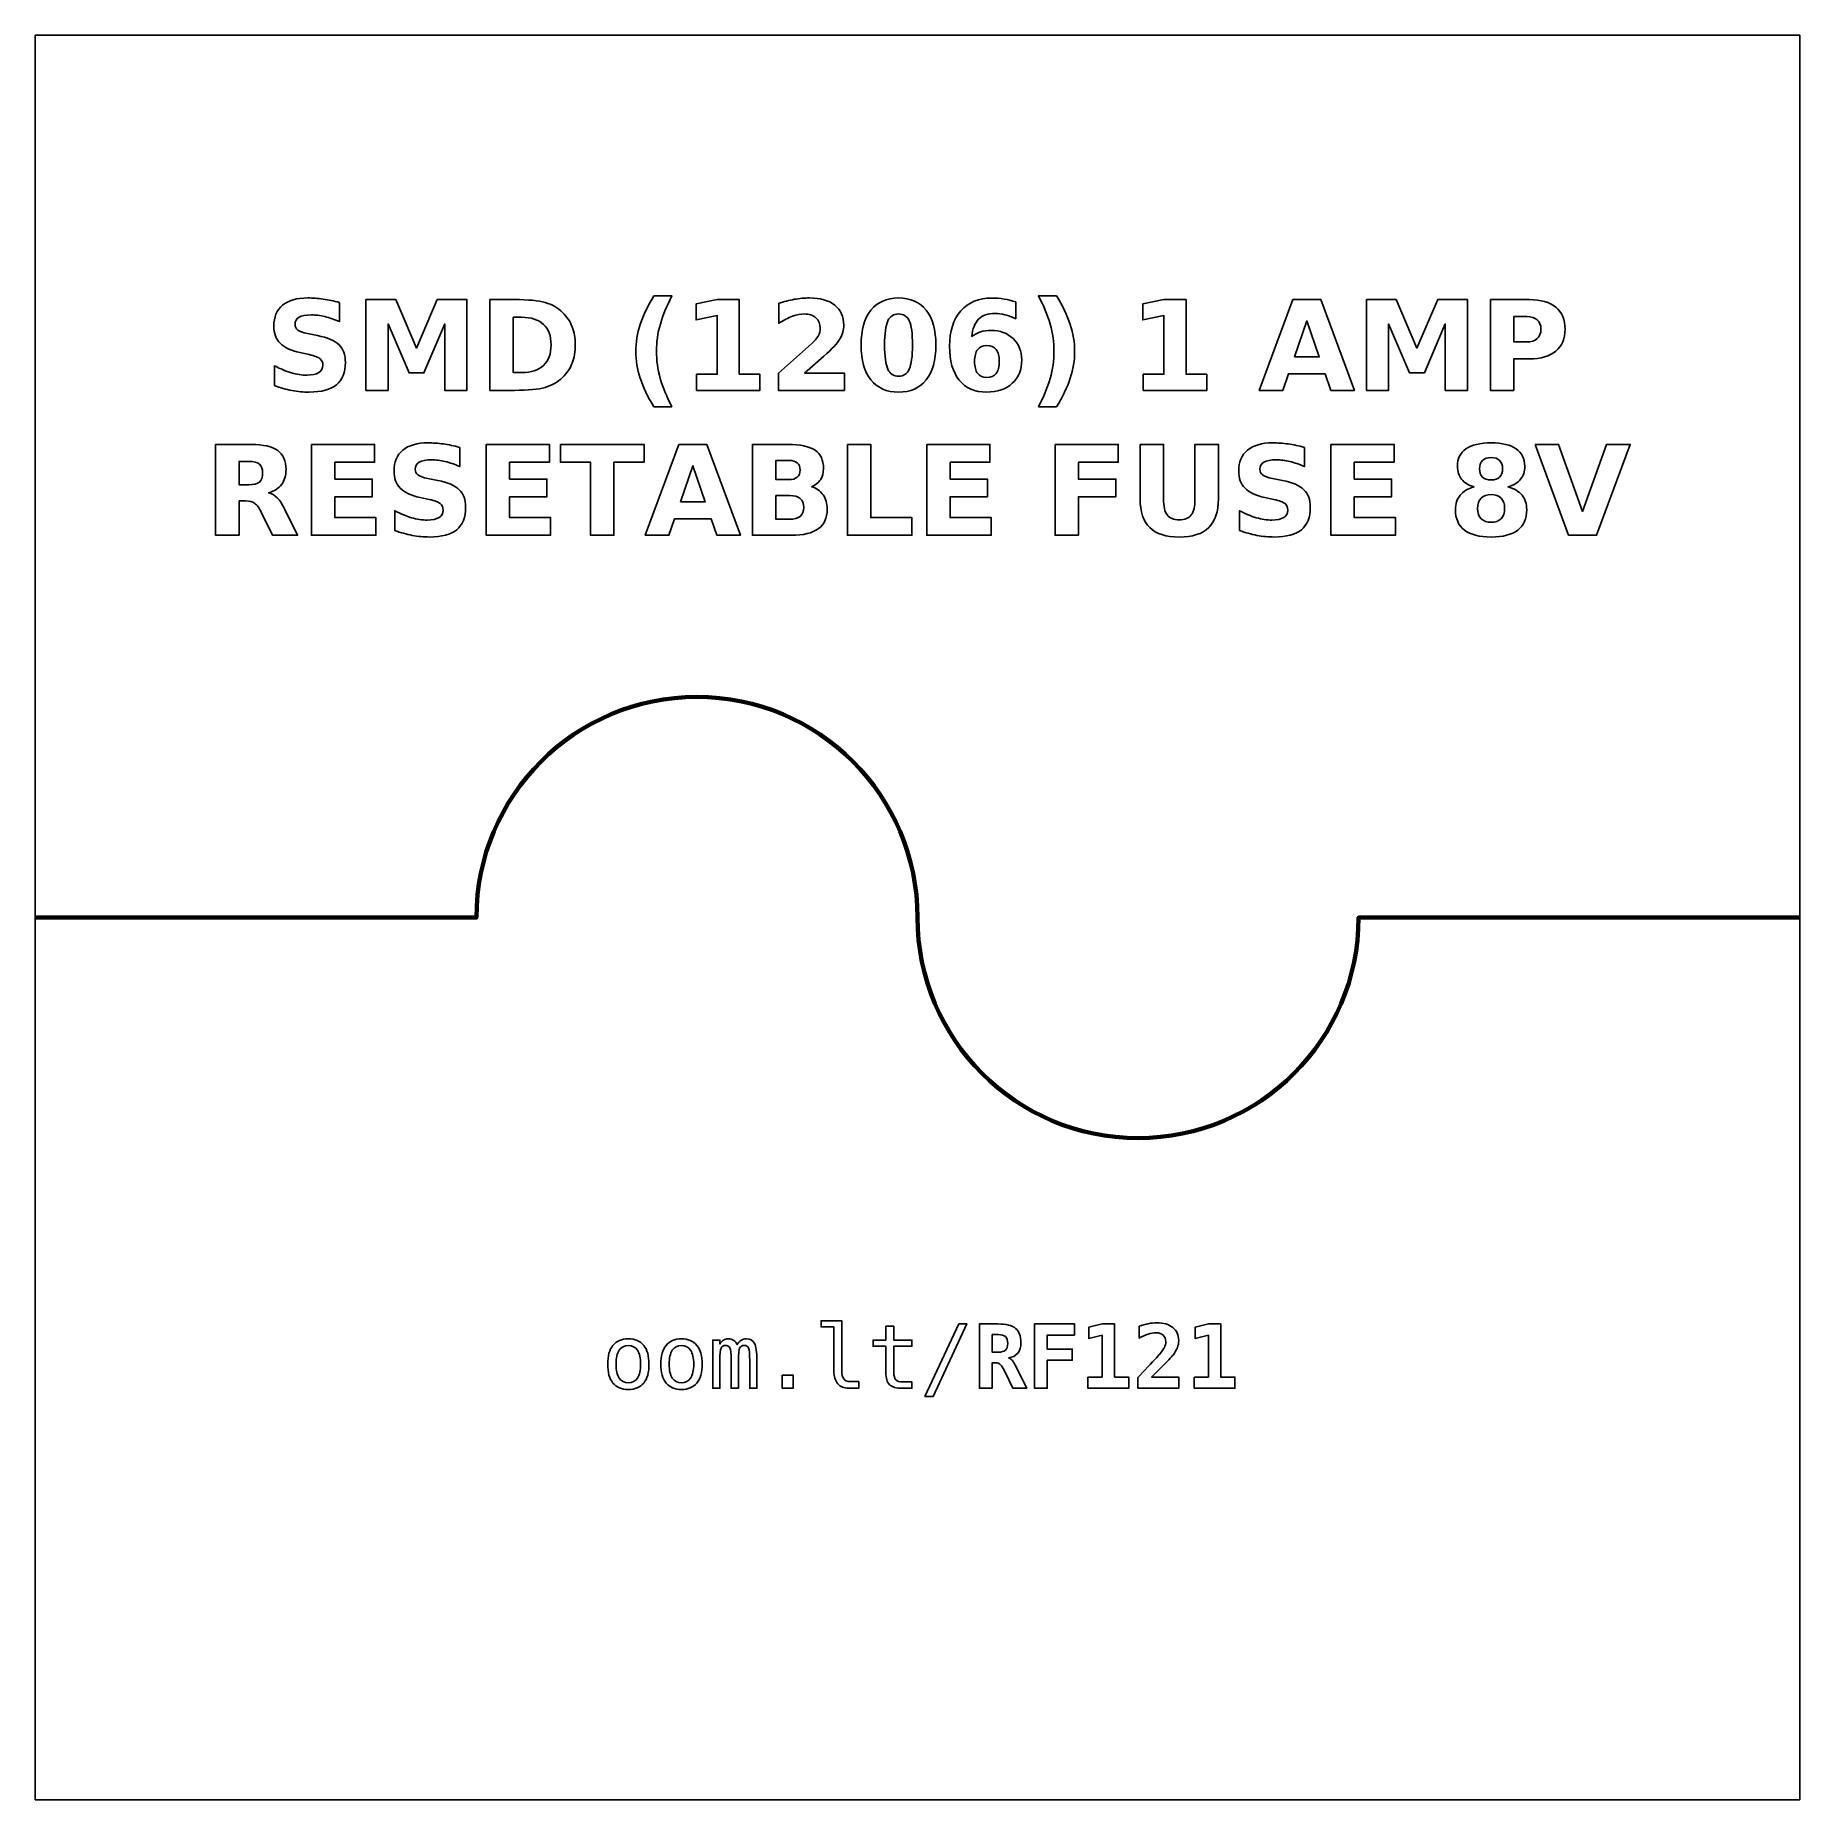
# Model space of a CAD drawing. Header units: centimetres. Extents: x -11.5 to -9.5, y -15.85 to -13.85.
import ezdxf

# ---------------------------------------------------------------- set-up
doc = ezdxf.new("R2010")
doc.units = ezdxf.units.CM
doc.header["$MEASUREMENT"] = 0
doc.layers.add('Layer 1', color=7, linetype='Continuous')

msp = doc.modelspace()

# ---------------------------------------------------------------- linework, layer by layer
at = {"layer": 'Layer 1', "color": 7}
msp.add_open_spline([(-11.5, -13.85), (-11.5, -13.85), (-9.5, -13.85), (-9.5, -13.85), (-9.5, -13.85), (-9.5, -13.85), (-9.5, -15.85), (-9.5, -15.85), (-9.5, -15.85), (-9.5, -15.85), (-11.5, -15.85), (-11.5, -15.85), (-11.5, -15.85), (-11.5, -15.85), (-11.5, -13.85), (-11.5, -13.85)], degree=3, knots=[0, 0, 0, 0, 0.25, 0.25, 0.25, 0.25, 0.5, 0.5, 0.5, 0.5, 0.75, 0.75, 0.75, 0.75, 1, 1, 1, 1], dxfattribs=at)
at = {"layer": 'Layer 1', "color": 250}
for points, knots in [([(-11.15523, -14.15284), (-11.15523, -14.15284), (-11.15523, -14.17459), (-11.15523, -14.17459), (-11.15523, -14.17459), (-11.16088, -14.17207), (-11.1664, -14.17017), (-11.17176, -14.16888), (-11.17176, -14.16888), (-11.17715, -14.16758), (-11.18223, -14.16695), (-11.187, -14.16695), (-11.187, -14.16695), (-11.19333, -14.16695), (-11.19803, -14.16782), (-11.20107, -14.16956), (-11.20107, -14.16956), (-11.2041, -14.17132), (-11.20561, -14.17403), (-11.20561, -14.1777), (-11.20561, -14.1777), (-11.20561, -14.18045), (-11.2046, -14.18261), (-11.20255, -14.18414), (-11.20255, -14.18414), (-11.2005, -14.18567), (-11.19679, -14.18701), (-11.1914, -14.18811), (-11.1914, -14.18811), (-11.1914, -14.18811), (-11.18011, -14.19037), (-11.18011, -14.19037), (-11.18011, -14.19037), (-11.16866, -14.19268), (-11.16055, -14.19616), (-11.15573, -14.20086), (-11.15573, -14.20086), (-11.1509, -14.20554), (-11.14848, -14.2122), (-11.14848, -14.22083), (-11.14848, -14.22083), (-11.14848, -14.23219), (-11.15184, -14.24063), (-11.15857, -14.24616), (-11.15857, -14.24616), (-11.1653, -14.25168), (-11.17557, -14.25446), (-11.1894, -14.25446), (-11.1894, -14.25446), (-11.19594, -14.25446), (-11.20248, -14.25385), (-11.20904, -14.2526), (-11.20904, -14.2526), (-11.2156, -14.25135), (-11.22219, -14.24952), (-11.22875, -14.2471), (-11.22875, -14.2471), (-11.22875, -14.2471), (-11.22875, -14.22471), (-11.22875, -14.22471), (-11.22875, -14.22471), (-11.22219, -14.22819), (-11.21584, -14.23082), (-11.2097, -14.23259), (-11.2097, -14.23259), (-11.20356, -14.23435), (-11.19766, -14.23524), (-11.19197, -14.23524), (-11.19197, -14.23524), (-11.18618, -14.23524), (-11.18174, -14.23428), (-11.17866, -14.23235), (-11.17866, -14.23235), (-11.17557, -14.23042), (-11.17405, -14.22767), (-11.17405, -14.22407), (-11.17405, -14.22407), (-11.17405, -14.22087), (-11.17508, -14.21838), (-11.17717, -14.21664), (-11.17717, -14.21664), (-11.17927, -14.2149), (-11.18343, -14.21333), (-11.18969, -14.21196), (-11.18969, -14.21196), (-11.18969, -14.21196), (-11.19996, -14.20968), (-11.19996, -14.20968), (-11.19996, -14.20968), (-11.21024, -14.20747), (-11.21777, -14.20397), (-11.22252, -14.19914), (-11.22252, -14.19914), (-11.22727, -14.19432), (-11.22964, -14.18781), (-11.22964, -14.17965), (-11.22964, -14.17965), (-11.22964, -14.16939), (-11.22633, -14.16151), (-11.21972, -14.15601), (-11.21972, -14.15601), (-11.21311, -14.15048), (-11.20361, -14.14773), (-11.19119, -14.14773), (-11.19119, -14.14773), (-11.18555, -14.14773), (-11.17974, -14.14816), (-11.17376, -14.149), (-11.17376, -14.149), (-11.16779, -14.14985), (-11.16161, -14.15112), (-11.15523, -14.15284)], [0, 0, 0, 0, 0.0357143, 0.0357143, 0.0357143, 0.0357143, 0.0714286, 0.0714286, 0.0714286, 0.0714286, 0.1071429, 0.1071429, 0.1071429, 0.1071429, 0.1428571, 0.1428571, 0.1428571, 0.1428571, 0.1785714, 0.1785714, 0.1785714, 0.1785714, 0.2142857, 0.2142857, 0.2142857, 0.2142857, 0.25, 0.25, 0.25, 0.25, 0.2857143, 0.2857143, 0.2857143, 0.2857143, 0.3214286, 0.3214286, 0.3214286, 0.3214286, 0.3571429, 0.3571429, 0.3571429, 0.3571429, 0.3928571, 0.3928571, 0.3928571, 0.3928571, 0.4285714, 0.4285714, 0.4285714, 0.4285714, 0.4642857, 0.4642857, 0.4642857, 0.4642857, 0.5, 0.5, 0.5, 0.5, 0.5357143, 0.5357143, 0.5357143, 0.5357143, 0.5714286, 0.5714286, 0.5714286, 0.5714286, 0.6071429, 0.6071429, 0.6071429, 0.6071429, 0.6428571, 0.6428571, 0.6428571, 0.6428571, 0.6785714, 0.6785714, 0.6785714, 0.6785714, 0.7142857, 0.7142857, 0.7142857, 0.7142857, 0.75, 0.75, 0.75, 0.75, 0.7857143, 0.7857143, 0.7857143, 0.7857143, 0.8214286, 0.8214286, 0.8214286, 0.8214286, 0.8571429, 0.8571429, 0.8571429, 0.8571429, 0.8928571, 0.8928571, 0.8928571, 0.8928571, 0.9285714, 0.9285714, 0.9285714, 0.9285714, 0.9642857, 0.9642857, 0.9642857, 0.9642857, 1, 1, 1, 1]), ([(-11.1252, -14.14959), (-11.1252, -14.14959), (-11.09145, -14.14959), (-11.09145, -14.14959), (-11.09145, -14.14959), (-11.09145, -14.14959), (-11.068, -14.20465), (-11.068, -14.20465), (-11.068, -14.20465), (-11.068, -14.20465), (-11.04444, -14.14959), (-11.04444, -14.14959), (-11.04444, -14.14959), (-11.04444, -14.14959), (-11.01076, -14.14959), (-11.01076, -14.14959), (-11.01076, -14.14959), (-11.01076, -14.14959), (-11.01076, -14.25246), (-11.01076, -14.25246), (-11.01076, -14.25246), (-11.01076, -14.25246), (-11.03583, -14.25246), (-11.03583, -14.25246), (-11.03583, -14.25246), (-11.03583, -14.25246), (-11.03583, -14.17722), (-11.03583, -14.17722), (-11.03583, -14.17722), (-11.03583, -14.17722), (-11.05954, -14.23268), (-11.05954, -14.23268), (-11.05954, -14.23268), (-11.05954, -14.23268), (-11.07635, -14.23268), (-11.07635, -14.23268), (-11.07635, -14.23268), (-11.07635, -14.23268), (-11.10006, -14.17722), (-11.10006, -14.17722), (-11.10006, -14.17722), (-11.10006, -14.17722), (-11.10006, -14.25246), (-11.10006, -14.25246), (-11.10006, -14.25246), (-11.10006, -14.25246), (-11.1252, -14.25246), (-11.1252, -14.25246), (-11.1252, -14.25246), (-11.1252, -14.25246), (-11.1252, -14.14959), (-11.1252, -14.14959)], [0, 0, 0, 0, 0.0769231, 0.0769231, 0.0769231, 0.0769231, 0.1538462, 0.1538462, 0.1538462, 0.1538462, 0.2307692, 0.2307692, 0.2307692, 0.2307692, 0.3076923, 0.3076923, 0.3076923, 0.3076923, 0.3846154, 0.3846154, 0.3846154, 0.3846154, 0.4615385, 0.4615385, 0.4615385, 0.4615385, 0.5384615, 0.5384615, 0.5384615, 0.5384615, 0.6153846, 0.6153846, 0.6153846, 0.6153846, 0.6923077, 0.6923077, 0.6923077, 0.6923077, 0.7692308, 0.7692308, 0.7692308, 0.7692308, 0.8461538, 0.8461538, 0.8461538, 0.8461538, 0.9230769, 0.9230769, 0.9230769, 0.9230769, 1, 1, 1, 1]), ([(-10.98477, -14.14959), (-10.98477, -14.14959), (-10.95678, -14.14959), (-10.95678, -14.14959), (-10.95678, -14.14959), (-10.94117, -14.14959), (-10.92955, -14.1507), (-10.92191, -14.15293), (-10.92191, -14.15293), (-10.91426, -14.15516), (-10.9077, -14.15893), (-10.90222, -14.16427), (-10.90222, -14.16427), (-10.8974, -14.1689), (-10.89383, -14.17426), (-10.89147, -14.18033), (-10.89147, -14.18033), (-10.88915, -14.18637), (-10.88797, -14.19324), (-10.88797, -14.20093), (-10.88797, -14.20093), (-10.88797, -14.20869), (-10.88915, -14.21561), (-10.89147, -14.2217), (-10.89147, -14.2217), (-10.89383, -14.22779), (-10.8974, -14.23315), (-10.90222, -14.23778), (-10.90222, -14.23778), (-10.90775, -14.24312), (-10.91436, -14.24689), (-10.92207, -14.24912), (-10.92207, -14.24912), (-10.92979, -14.25135), (-10.94136, -14.25246), (-10.95678, -14.25246), (-10.95678, -14.25246), (-10.95678, -14.25246), (-10.98477, -14.25246), (-10.98477, -14.25246), (-10.98477, -14.25246), (-10.98477, -14.25246), (-10.98477, -14.14959), (-10.98477, -14.14959)], [0, 0, 0, 0, 0.0909091, 0.0909091, 0.0909091, 0.0909091, 0.1818182, 0.1818182, 0.1818182, 0.1818182, 0.2727273, 0.2727273, 0.2727273, 0.2727273, 0.3636364, 0.3636364, 0.3636364, 0.3636364, 0.4545455, 0.4545455, 0.4545455, 0.4545455, 0.5454545, 0.5454545, 0.5454545, 0.5454545, 0.6363636, 0.6363636, 0.6363636, 0.6363636, 0.7272727, 0.7272727, 0.7272727, 0.7272727, 0.8181818, 0.8181818, 0.8181818, 0.8181818, 0.9090909, 0.9090909, 0.9090909, 0.9090909, 1, 1, 1, 1]), ([(-10.77828, -14.27106), (-10.77828, -14.27106), (-10.79874, -14.27106), (-10.79874, -14.27106), (-10.79874, -14.27106), (-10.80577, -14.25973), (-10.81097, -14.24893), (-10.81431, -14.2387), (-10.81431, -14.2387), (-10.81767, -14.22849), (-10.81934, -14.21836), (-10.81934, -14.20829), (-10.81934, -14.20829), (-10.81934, -14.19823), (-10.81765, -14.18804), (-10.81429, -14.17774), (-10.81429, -14.17774), (-10.8109, -14.16742), (-10.80573, -14.15665), (-10.79874, -14.14538), (-10.79874, -14.14538), (-10.79874, -14.14538), (-10.77828, -14.14538), (-10.77828, -14.14538), (-10.77828, -14.14538), (-10.78416, -14.15627), (-10.78856, -14.16692), (-10.7915, -14.17732), (-10.7915, -14.17732), (-10.79444, -14.18771), (-10.79592, -14.19799), (-10.79592, -14.20815), (-10.79592, -14.20815), (-10.79592, -14.21831), (-10.79446, -14.22859), (-10.79155, -14.23903), (-10.79155, -14.23903), (-10.78863, -14.24945), (-10.78421, -14.26013), (-10.77828, -14.27106)], [0, 0, 0, 0, 0.1, 0.1, 0.1, 0.1, 0.2, 0.2, 0.2, 0.2, 0.3, 0.3, 0.3, 0.3, 0.4, 0.4, 0.4, 0.4, 0.5, 0.5, 0.5, 0.5, 0.6, 0.6, 0.6, 0.6, 0.7, 0.7, 0.7, 0.7, 0.8, 0.8, 0.8, 0.8, 0.9, 0.9, 0.9, 0.9, 1, 1, 1, 1]), ([(-10.75046, -14.23414), (-10.75046, -14.23414), (-10.72703, -14.23414), (-10.72703, -14.23414), (-10.72703, -14.23414), (-10.72703, -14.23414), (-10.72703, -14.16765), (-10.72703, -14.16765), (-10.72703, -14.16765), (-10.72703, -14.16765), (-10.75107, -14.17262), (-10.75107, -14.17262), (-10.75107, -14.17262), (-10.75107, -14.17262), (-10.75107, -14.15455), (-10.75107, -14.15455), (-10.75107, -14.15455), (-10.75107, -14.15455), (-10.72717, -14.14959), (-10.72717, -14.14959), (-10.72717, -14.14959), (-10.72717, -14.14959), (-10.70196, -14.14959), (-10.70196, -14.14959), (-10.70196, -14.14959), (-10.70196, -14.14959), (-10.70196, -14.23414), (-10.70196, -14.23414), (-10.70196, -14.23414), (-10.70196, -14.23414), (-10.67854, -14.23414), (-10.67854, -14.23414), (-10.67854, -14.23414), (-10.67854, -14.23414), (-10.67854, -14.25246), (-10.67854, -14.25246), (-10.67854, -14.25246), (-10.67854, -14.25246), (-10.75046, -14.25246), (-10.75046, -14.25246), (-10.75046, -14.25246), (-10.75046, -14.25246), (-10.75046, -14.23414), (-10.75046, -14.23414)], [0, 0, 0, 0, 0.0909091, 0.0909091, 0.0909091, 0.0909091, 0.1818182, 0.1818182, 0.1818182, 0.1818182, 0.2727273, 0.2727273, 0.2727273, 0.2727273, 0.3636364, 0.3636364, 0.3636364, 0.3636364, 0.4545455, 0.4545455, 0.4545455, 0.4545455, 0.5454545, 0.5454545, 0.5454545, 0.5454545, 0.6363636, 0.6363636, 0.6363636, 0.6363636, 0.7272727, 0.7272727, 0.7272727, 0.7272727, 0.8181818, 0.8181818, 0.8181818, 0.8181818, 0.9090909, 0.9090909, 0.9090909, 0.9090909, 1, 1, 1, 1]), ([(-10.62814, -14.23296), (-10.62814, -14.23296), (-10.58286, -14.23296), (-10.58286, -14.23296), (-10.58286, -14.23296), (-10.58286, -14.23296), (-10.58286, -14.25246), (-10.58286, -14.25246), (-10.58286, -14.25246), (-10.58286, -14.25246), (-10.65763, -14.25246), (-10.65763, -14.25246), (-10.65763, -14.25246), (-10.65763, -14.25246), (-10.65763, -14.23296), (-10.65763, -14.23296), (-10.65763, -14.23296), (-10.65763, -14.23296), (-10.62007, -14.19983), (-10.62007, -14.19983), (-10.62007, -14.19983), (-10.61671, -14.19679), (-10.61424, -14.19383), (-10.61264, -14.19094), (-10.61264, -14.19094), (-10.61102, -14.18804), (-10.61022, -14.18503), (-10.61022, -14.1819), (-10.61022, -14.1819), (-10.61022, -14.17708), (-10.61184, -14.1732), (-10.61508, -14.17026), (-10.61508, -14.17026), (-10.61831, -14.16732), (-10.62261, -14.16587), (-10.628, -14.16587), (-10.628, -14.16587), (-10.63213, -14.16587), (-10.63665, -14.16676), (-10.64157, -14.16852), (-10.64157, -14.16852), (-10.64648, -14.17029), (-10.65175, -14.17292), (-10.65735, -14.1764), (-10.65735, -14.1764), (-10.65735, -14.1764), (-10.65735, -14.1538), (-10.65735, -14.1538), (-10.65735, -14.1538), (-10.65137, -14.15183), (-10.64547, -14.15032), (-10.63964, -14.14929), (-10.63964, -14.14929), (-10.6338, -14.14825), (-10.62809, -14.14773), (-10.62247, -14.14773), (-10.62247, -14.14773), (-10.61017, -14.14773), (-10.6006, -14.15044), (-10.59378, -14.15587), (-10.59378, -14.15587), (-10.58696, -14.16128), (-10.58355, -14.16883), (-10.58355, -14.17854), (-10.58355, -14.17854), (-10.58355, -14.18414), (-10.585, -14.18936), (-10.5879, -14.19421), (-10.5879, -14.19421), (-10.59079, -14.19905), (-10.59688, -14.20554), (-10.60615, -14.21368), (-10.60615, -14.21368), (-10.60615, -14.21368), (-10.62814, -14.23296), (-10.62814, -14.23296)], [0, 0, 0, 0, 0.0526316, 0.0526316, 0.0526316, 0.0526316, 0.1052632, 0.1052632, 0.1052632, 0.1052632, 0.1578947, 0.1578947, 0.1578947, 0.1578947, 0.2105263, 0.2105263, 0.2105263, 0.2105263, 0.2631579, 0.2631579, 0.2631579, 0.2631579, 0.3157895, 0.3157895, 0.3157895, 0.3157895, 0.3684211, 0.3684211, 0.3684211, 0.3684211, 0.4210526, 0.4210526, 0.4210526, 0.4210526, 0.4736842, 0.4736842, 0.4736842, 0.4736842, 0.5263158, 0.5263158, 0.5263158, 0.5263158, 0.5789474, 0.5789474, 0.5789474, 0.5789474, 0.6315789, 0.6315789, 0.6315789, 0.6315789, 0.6842105, 0.6842105, 0.6842105, 0.6842105, 0.7368421, 0.7368421, 0.7368421, 0.7368421, 0.7894737, 0.7894737, 0.7894737, 0.7894737, 0.8421053, 0.8421053, 0.8421053, 0.8421053, 0.8947368, 0.8947368, 0.8947368, 0.8947368, 0.9473684, 0.9473684, 0.9473684, 0.9473684, 1, 1, 1, 1]), ([(-10.47917, -14.20112), (-10.47917, -14.21817), (-10.48284, -14.23132), (-10.4902, -14.24058), (-10.4902, -14.24058), (-10.49754, -14.24983), (-10.50798, -14.25446), (-10.52148, -14.25446), (-10.52148, -14.25446), (-10.53503, -14.25446), (-10.54549, -14.24983), (-10.55283, -14.24058), (-10.55283, -14.24058), (-10.56019, -14.23132), (-10.56386, -14.21817), (-10.56386, -14.20112), (-10.56386, -14.20112), (-10.56386, -14.18405), (-10.56019, -14.17087), (-10.55283, -14.16161), (-10.55283, -14.16161), (-10.54549, -14.15237), (-10.53503, -14.14773), (-10.52148, -14.14773), (-10.52148, -14.14773), (-10.50798, -14.14773), (-10.49754, -14.15237), (-10.4902, -14.16161), (-10.4902, -14.16161), (-10.48284, -14.17087), (-10.47917, -14.18405), (-10.47917, -14.20112)], [0, 0, 0, 0, 0.125, 0.125, 0.125, 0.125, 0.25, 0.25, 0.25, 0.25, 0.375, 0.375, 0.375, 0.375, 0.5, 0.5, 0.5, 0.5, 0.625, 0.625, 0.625, 0.625, 0.75, 0.75, 0.75, 0.75, 0.875, 0.875, 0.875, 0.875, 1, 1, 1, 1]), ([(-10.38858, -14.15227), (-10.38858, -14.15227), (-10.38858, -14.1713), (-10.38858, -14.1713), (-10.38858, -14.1713), (-10.39295, -14.16923), (-10.39704, -14.1677), (-10.4009, -14.16671), (-10.4009, -14.16671), (-10.40476, -14.16572), (-10.40854, -14.16523), (-10.41221, -14.16523), (-10.41221, -14.16523), (-10.42012, -14.16523), (-10.42625, -14.16742), (-10.43067, -14.17182), (-10.43067, -14.17182), (-10.43507, -14.17619), (-10.43766, -14.1827), (-10.43839, -14.19134), (-10.43839, -14.19134), (-10.43536, -14.1891), (-10.43206, -14.18741), (-10.42853, -14.18628), (-10.42853, -14.18628), (-10.42501, -14.18515), (-10.42115, -14.18459), (-10.41696, -14.18459), (-10.41696, -14.18459), (-10.40645, -14.18459), (-10.39796, -14.18767), (-10.39152, -14.19383), (-10.39152, -14.19383), (-10.38505, -14.19997), (-10.38183, -14.20803), (-10.38183, -14.21801), (-10.38183, -14.21801), (-10.38183, -14.22904), (-10.38543, -14.23786), (-10.39265, -14.24451), (-10.39265, -14.24451), (-10.39984, -14.25114), (-10.40953, -14.25446), (-10.42164, -14.25446), (-10.42164, -14.25446), (-10.435, -14.25446), (-10.44535, -14.24994), (-10.45269, -14.24091), (-10.45269, -14.24091), (-10.46, -14.2319), (-10.46367, -14.21909), (-10.46367, -14.20251), (-10.46367, -14.20251), (-10.46367, -14.18553), (-10.45939, -14.17217), (-10.45083, -14.16246), (-10.45083, -14.16246), (-10.44225, -14.15274), (-10.43051, -14.14787), (-10.41558, -14.14787), (-10.41558, -14.14787), (-10.41085, -14.14787), (-10.40626, -14.14825), (-10.40179, -14.14898), (-10.40179, -14.14898), (-10.39735, -14.14971), (-10.39295, -14.15081), (-10.38858, -14.15227)], [0, 0, 0, 0, 0.0588235, 0.0588235, 0.0588235, 0.0588235, 0.1176471, 0.1176471, 0.1176471, 0.1176471, 0.1764706, 0.1764706, 0.1764706, 0.1764706, 0.2352941, 0.2352941, 0.2352941, 0.2352941, 0.2941176, 0.2941176, 0.2941176, 0.2941176, 0.3529412, 0.3529412, 0.3529412, 0.3529412, 0.4117647, 0.4117647, 0.4117647, 0.4117647, 0.4705882, 0.4705882, 0.4705882, 0.4705882, 0.5294118, 0.5294118, 0.5294118, 0.5294118, 0.5882353, 0.5882353, 0.5882353, 0.5882353, 0.6470588, 0.6470588, 0.6470588, 0.6470588, 0.7058824, 0.7058824, 0.7058824, 0.7058824, 0.7647059, 0.7647059, 0.7647059, 0.7647059, 0.8235294, 0.8235294, 0.8235294, 0.8235294, 0.8823529, 0.8823529, 0.8823529, 0.8823529, 0.9411765, 0.9411765, 0.9411765, 0.9411765, 1, 1, 1, 1]), ([(-10.36294, -14.27106), (-10.35706, -14.26013), (-10.35264, -14.24945), (-10.3497, -14.23903), (-10.3497, -14.23903), (-10.34676, -14.22859), (-10.3453, -14.21831), (-10.3453, -14.20815), (-10.3453, -14.20815), (-10.3453, -14.19799), (-10.34676, -14.18771), (-10.3497, -14.17732), (-10.3497, -14.17732), (-10.35264, -14.16692), (-10.35706, -14.15627), (-10.36294, -14.14538), (-10.36294, -14.14538), (-10.36294, -14.14538), (-10.34248, -14.14538), (-10.34248, -14.14538), (-10.34248, -14.14538), (-10.3355, -14.15665), (-10.33032, -14.16742), (-10.32693, -14.17774), (-10.32693, -14.17774), (-10.32357, -14.18804), (-10.32188, -14.19823), (-10.32188, -14.20829), (-10.32188, -14.20829), (-10.32188, -14.21836), (-10.32355, -14.22849), (-10.32691, -14.2387), (-10.32691, -14.2387), (-10.33025, -14.24893), (-10.33545, -14.25973), (-10.34248, -14.27106), (-10.34248, -14.27106), (-10.34248, -14.27106), (-10.36294, -14.27106), (-10.36294, -14.27106)], [0, 0, 0, 0, 0.1, 0.1, 0.1, 0.1, 0.2, 0.2, 0.2, 0.2, 0.3, 0.3, 0.3, 0.3, 0.4, 0.4, 0.4, 0.4, 0.5, 0.5, 0.5, 0.5, 0.6, 0.6, 0.6, 0.6, 0.7, 0.7, 0.7, 0.7, 0.8, 0.8, 0.8, 0.8, 0.9, 0.9, 0.9, 0.9, 1, 1, 1, 1]), ([(-10.24408, -14.23414), (-10.24408, -14.23414), (-10.22065, -14.23414), (-10.22065, -14.23414), (-10.22065, -14.23414), (-10.22065, -14.23414), (-10.22065, -14.16765), (-10.22065, -14.16765), (-10.22065, -14.16765), (-10.22065, -14.16765), (-10.24469, -14.17262), (-10.24469, -14.17262), (-10.24469, -14.17262), (-10.24469, -14.17262), (-10.24469, -14.15455), (-10.24469, -14.15455), (-10.24469, -14.15455), (-10.24469, -14.15455), (-10.22079, -14.14959), (-10.22079, -14.14959), (-10.22079, -14.14959), (-10.22079, -14.14959), (-10.19558, -14.14959), (-10.19558, -14.14959), (-10.19558, -14.14959), (-10.19558, -14.14959), (-10.19558, -14.23414), (-10.19558, -14.23414), (-10.19558, -14.23414), (-10.19558, -14.23414), (-10.17216, -14.23414), (-10.17216, -14.23414), (-10.17216, -14.23414), (-10.17216, -14.23414), (-10.17216, -14.25246), (-10.17216, -14.25246), (-10.17216, -14.25246), (-10.17216, -14.25246), (-10.24408, -14.25246), (-10.24408, -14.25246), (-10.24408, -14.25246), (-10.24408, -14.25246), (-10.24408, -14.23414), (-10.24408, -14.23414)], [0, 0, 0, 0, 0.0909091, 0.0909091, 0.0909091, 0.0909091, 0.1818182, 0.1818182, 0.1818182, 0.1818182, 0.2727273, 0.2727273, 0.2727273, 0.2727273, 0.3636364, 0.3636364, 0.3636364, 0.3636364, 0.4545455, 0.4545455, 0.4545455, 0.4545455, 0.5454545, 0.5454545, 0.5454545, 0.5454545, 0.6363636, 0.6363636, 0.6363636, 0.6363636, 0.7272727, 0.7272727, 0.7272727, 0.7272727, 0.8181818, 0.8181818, 0.8181818, 0.8181818, 0.9090909, 0.9090909, 0.9090909, 0.9090909, 1, 1, 1, 1]), ([(-10.03791, -14.23374), (-10.03791, -14.23374), (-10.0794, -14.23374), (-10.0794, -14.23374), (-10.0794, -14.23374), (-10.0794, -14.23374), (-10.08594, -14.25246), (-10.08594, -14.25246), (-10.08594, -14.25246), (-10.08594, -14.25246), (-10.11261, -14.25246), (-10.11261, -14.25246), (-10.11261, -14.25246), (-10.11261, -14.25246), (-10.07451, -14.14959), (-10.07451, -14.14959), (-10.07451, -14.14959), (-10.07451, -14.14959), (-10.04288, -14.14959), (-10.04288, -14.14959), (-10.04288, -14.14959), (-10.04288, -14.14959), (-10.00478, -14.25246), (-10.00478, -14.25246), (-10.00478, -14.25246), (-10.00478, -14.25246), (-10.03145, -14.25246), (-10.03145, -14.25246), (-10.03145, -14.25246), (-10.03145, -14.25246), (-10.03791, -14.23374), (-10.03791, -14.23374)], [0, 0, 0, 0, 0.125, 0.125, 0.125, 0.125, 0.25, 0.25, 0.25, 0.25, 0.375, 0.375, 0.375, 0.375, 0.5, 0.5, 0.5, 0.5, 0.625, 0.625, 0.625, 0.625, 0.75, 0.75, 0.75, 0.75, 0.875, 0.875, 0.875, 0.875, 1, 1, 1, 1]), ([(-9.99111, -14.14959), (-9.99111, -14.14959), (-9.95736, -14.14959), (-9.95736, -14.14959), (-9.95736, -14.14959), (-9.95736, -14.14959), (-9.93391, -14.20465), (-9.93391, -14.20465), (-9.93391, -14.20465), (-9.93391, -14.20465), (-9.91035, -14.14959), (-9.91035, -14.14959), (-9.91035, -14.14959), (-9.91035, -14.14959), (-9.87667, -14.14959), (-9.87667, -14.14959), (-9.87667, -14.14959), (-9.87667, -14.14959), (-9.87667, -14.25246), (-9.87667, -14.25246), (-9.87667, -14.25246), (-9.87667, -14.25246), (-9.90174, -14.25246), (-9.90174, -14.25246), (-9.90174, -14.25246), (-9.90174, -14.25246), (-9.90174, -14.17722), (-9.90174, -14.17722), (-9.90174, -14.17722), (-9.90174, -14.17722), (-9.92545, -14.23268), (-9.92545, -14.23268), (-9.92545, -14.23268), (-9.92545, -14.23268), (-9.94226, -14.23268), (-9.94226, -14.23268), (-9.94226, -14.23268), (-9.94226, -14.23268), (-9.96597, -14.17722), (-9.96597, -14.17722), (-9.96597, -14.17722), (-9.96597, -14.17722), (-9.96597, -14.25246), (-9.96597, -14.25246), (-9.96597, -14.25246), (-9.96597, -14.25246), (-9.99111, -14.25246), (-9.99111, -14.25246), (-9.99111, -14.25246), (-9.99111, -14.25246), (-9.99111, -14.14959), (-9.99111, -14.14959)], [0, 0, 0, 0, 0.0769231, 0.0769231, 0.0769231, 0.0769231, 0.1538462, 0.1538462, 0.1538462, 0.1538462, 0.2307692, 0.2307692, 0.2307692, 0.2307692, 0.3076923, 0.3076923, 0.3076923, 0.3076923, 0.3846154, 0.3846154, 0.3846154, 0.3846154, 0.4615385, 0.4615385, 0.4615385, 0.4615385, 0.5384615, 0.5384615, 0.5384615, 0.5384615, 0.6153846, 0.6153846, 0.6153846, 0.6153846, 0.6923077, 0.6923077, 0.6923077, 0.6923077, 0.7692308, 0.7692308, 0.7692308, 0.7692308, 0.8461538, 0.8461538, 0.8461538, 0.8461538, 0.9230769, 0.9230769, 0.9230769, 0.9230769, 1, 1, 1, 1]), ([(-9.85068, -14.14959), (-9.85068, -14.14959), (-9.80666, -14.14959), (-9.80666, -14.14959), (-9.80666, -14.14959), (-9.79356, -14.14959), (-9.78351, -14.15251), (-9.7765, -14.15832), (-9.7765, -14.15832), (-9.7695, -14.16413), (-9.76599, -14.1724), (-9.76599, -14.18315), (-9.76599, -14.18315), (-9.76599, -14.19392), (-9.7695, -14.20222), (-9.7765, -14.20803), (-9.7765, -14.20803), (-9.78351, -14.21384), (-9.79356, -14.21676), (-9.80666, -14.21676), (-9.80666, -14.21676), (-9.80666, -14.21676), (-9.82415, -14.21676), (-9.82415, -14.21676), (-9.82415, -14.21676), (-9.82415, -14.21676), (-9.82415, -14.25246), (-9.82415, -14.25246), (-9.82415, -14.25246), (-9.82415, -14.25246), (-9.85068, -14.25246), (-9.85068, -14.25246), (-9.85068, -14.25246), (-9.85068, -14.25246), (-9.85068, -14.14959), (-9.85068, -14.14959)], [0, 0, 0, 0, 0.1111111, 0.1111111, 0.1111111, 0.1111111, 0.2222222, 0.2222222, 0.2222222, 0.2222222, 0.3333333, 0.3333333, 0.3333333, 0.3333333, 0.4444444, 0.4444444, 0.4444444, 0.4444444, 0.5555556, 0.5555556, 0.5555556, 0.5555556, 0.6666667, 0.6666667, 0.6666667, 0.6666667, 0.7777778, 0.7777778, 0.7777778, 0.7777778, 0.8888889, 0.8888889, 0.8888889, 0.8888889, 1, 1, 1, 1]), ([(-10.95824, -14.16965), (-10.95824, -14.16965), (-10.95824, -14.2324), (-10.95824, -14.2324), (-10.95824, -14.2324), (-10.95824, -14.2324), (-10.94874, -14.2324), (-10.94874, -14.2324), (-10.94874, -14.2324), (-10.9379, -14.2324), (-10.92962, -14.22972), (-10.92391, -14.22433), (-10.92391, -14.22433), (-10.91819, -14.21897), (-10.91532, -14.21116), (-10.91532, -14.20093), (-10.91532, -14.20093), (-10.91532, -14.19072), (-10.91817, -14.18296), (-10.92386, -14.17765), (-10.92386, -14.17765), (-10.92955, -14.17231), (-10.93785, -14.16965), (-10.94874, -14.16965), (-10.94874, -14.16965), (-10.94874, -14.16965), (-10.95824, -14.16965), (-10.95824, -14.16965)], [0, 0, 0, 0, 0.1428571, 0.1428571, 0.1428571, 0.1428571, 0.2857143, 0.2857143, 0.2857143, 0.2857143, 0.4285714, 0.4285714, 0.4285714, 0.4285714, 0.5714286, 0.5714286, 0.5714286, 0.5714286, 0.7142857, 0.7142857, 0.7142857, 0.7142857, 0.8571429, 0.8571429, 0.8571429, 0.8571429, 1, 1, 1, 1]), ([(-10.5057, -14.20093), (-10.5057, -14.18807), (-10.5069, -14.17901), (-10.50932, -14.17374), (-10.50932, -14.17374), (-10.51172, -14.1685), (-10.51579, -14.16587), (-10.52148, -14.16587), (-10.52148, -14.16587), (-10.52717, -14.16587), (-10.53124, -14.1685), (-10.53369, -14.17374), (-10.53369, -14.17374), (-10.53611, -14.17901), (-10.53733, -14.18807), (-10.53733, -14.20093), (-10.53733, -14.20093), (-10.53733, -14.21391), (-10.53611, -14.22309), (-10.53369, -14.2284), (-10.53369, -14.2284), (-10.53124, -14.23374), (-10.52717, -14.2364), (-10.52148, -14.2364), (-10.52148, -14.2364), (-10.51584, -14.2364), (-10.51179, -14.23374), (-10.50934, -14.2284), (-10.50934, -14.2284), (-10.50692, -14.22309), (-10.5057, -14.21391), (-10.5057, -14.20093)], [0, 0, 0, 0, 0.125, 0.125, 0.125, 0.125, 0.25, 0.25, 0.25, 0.25, 0.375, 0.375, 0.375, 0.375, 0.5, 0.5, 0.5, 0.5, 0.625, 0.625, 0.625, 0.625, 0.75, 0.75, 0.75, 0.75, 0.875, 0.875, 0.875, 0.875, 1, 1, 1, 1]), ([(-10.07279, -14.21464), (-10.07279, -14.21464), (-10.04459, -14.21464), (-10.04459, -14.21464), (-10.04459, -14.21464), (-10.04459, -14.21464), (-10.05866, -14.17372), (-10.05866, -14.17372), (-10.05866, -14.17372), (-10.05866, -14.17372), (-10.07279, -14.21464), (-10.07279, -14.21464)], [0, 0, 0, 0, 0.3333333, 0.3333333, 0.3333333, 0.3333333, 0.6666667, 0.6666667, 0.6666667, 0.6666667, 1, 1, 1, 1]), ([(-9.82415, -14.16881), (-9.82415, -14.16881), (-9.82415, -14.19754), (-9.82415, -14.19754), (-9.82415, -14.19754), (-9.82415, -14.19754), (-9.80948, -14.19754), (-9.80948, -14.19754), (-9.80948, -14.19754), (-9.80433, -14.19754), (-9.80035, -14.1963), (-9.79755, -14.19378), (-9.79755, -14.19378), (-9.79475, -14.19129), (-9.79334, -14.18774), (-9.79334, -14.18315), (-9.79334, -14.18315), (-9.79334, -14.17854), (-9.79475, -14.17501), (-9.79755, -14.17252), (-9.79755, -14.17252), (-9.80035, -14.17005), (-9.80433, -14.16881), (-9.80948, -14.16881), (-9.80948, -14.16881), (-9.80948, -14.16881), (-9.82415, -14.16881), (-9.82415, -14.16881)], [0, 0, 0, 0, 0.1428571, 0.1428571, 0.1428571, 0.1428571, 0.2857143, 0.2857143, 0.2857143, 0.2857143, 0.4285714, 0.4285714, 0.4285714, 0.4285714, 0.5714286, 0.5714286, 0.5714286, 0.5714286, 0.7142857, 0.7142857, 0.7142857, 0.7142857, 0.8571429, 0.8571429, 0.8571429, 0.8571429, 1, 1, 1, 1]), ([(-10.42136, -14.20168), (-10.42602, -14.20168), (-10.4295, -14.20319), (-10.4318, -14.2062), (-10.4318, -14.2062), (-10.43413, -14.20921), (-10.43528, -14.21373), (-10.43528, -14.21972), (-10.43528, -14.21972), (-10.43528, -14.22574), (-10.43413, -14.23026), (-10.4318, -14.23327), (-10.4318, -14.23327), (-10.4295, -14.23628), (-10.42602, -14.23778), (-10.42136, -14.23778), (-10.42136, -14.23778), (-10.41668, -14.23778), (-10.41318, -14.23628), (-10.41087, -14.23327), (-10.41087, -14.23327), (-10.40854, -14.23026), (-10.40739, -14.22574), (-10.40739, -14.21972), (-10.40739, -14.21972), (-10.40739, -14.21373), (-10.40854, -14.20921), (-10.41087, -14.2062), (-10.41087, -14.2062), (-10.41318, -14.20319), (-10.41668, -14.20168), (-10.42136, -14.20168)], [0, 0, 0, 0, 0.125, 0.125, 0.125, 0.125, 0.25, 0.25, 0.25, 0.25, 0.375, 0.375, 0.375, 0.375, 0.5, 0.5, 0.5, 0.5, 0.625, 0.625, 0.625, 0.625, 0.75, 0.75, 0.75, 0.75, 0.875, 0.875, 0.875, 0.875, 1, 1, 1, 1]), ([(-11.26905, -14.37779), (-11.26905, -14.37779), (-11.26905, -14.41671), (-11.26905, -14.41671), (-11.26905, -14.41671), (-11.26905, -14.41671), (-11.29558, -14.41671), (-11.29558, -14.41671), (-11.29558, -14.41671), (-11.29558, -14.41671), (-11.29558, -14.31384), (-11.29558, -14.31384), (-11.29558, -14.31384), (-11.29558, -14.31384), (-11.25506, -14.31384), (-11.25506, -14.31384), (-11.25506, -14.31384), (-11.24151, -14.31384), (-11.23156, -14.31612), (-11.22526, -14.32066), (-11.22526, -14.32066), (-11.21894, -14.3252), (-11.21578, -14.3324), (-11.21578, -14.34223), (-11.21578, -14.34223), (-11.21578, -14.34902), (-11.21743, -14.35462), (-11.2207, -14.35897), (-11.2207, -14.35897), (-11.22399, -14.36335), (-11.22895, -14.36657), (-11.23556, -14.36862), (-11.23556, -14.36862), (-11.23194, -14.36946), (-11.22867, -14.37132), (-11.2258, -14.37424), (-11.2258, -14.37424), (-11.22293, -14.37715), (-11.22004, -14.38157), (-11.2171, -14.3875), (-11.2171, -14.3875), (-11.2171, -14.3875), (-11.20268, -14.41671), (-11.20268, -14.41671), (-11.20268, -14.41671), (-11.20268, -14.41671), (-11.23095, -14.41671), (-11.23095, -14.41671), (-11.23095, -14.41671), (-11.23095, -14.41671), (-11.24349, -14.39115), (-11.24349, -14.39115), (-11.24349, -14.39115), (-11.246, -14.38602), (-11.24857, -14.38249), (-11.25118, -14.38061), (-11.25118, -14.38061), (-11.25377, -14.37873), (-11.25722, -14.37779), (-11.26155, -14.37779), (-11.26155, -14.37779), (-11.26155, -14.37779), (-11.26905, -14.37779), (-11.26905, -14.37779)], [0, 0, 0, 0, 0.0625, 0.0625, 0.0625, 0.0625, 0.125, 0.125, 0.125, 0.125, 0.1875, 0.1875, 0.1875, 0.1875, 0.25, 0.25, 0.25, 0.25, 0.3125, 0.3125, 0.3125, 0.3125, 0.375, 0.375, 0.375, 0.375, 0.4375, 0.4375, 0.4375, 0.4375, 0.5, 0.5, 0.5, 0.5, 0.5625, 0.5625, 0.5625, 0.5625, 0.625, 0.625, 0.625, 0.625, 0.6875, 0.6875, 0.6875, 0.6875, 0.75, 0.75, 0.75, 0.75, 0.8125, 0.8125, 0.8125, 0.8125, 0.875, 0.875, 0.875, 0.875, 0.9375, 0.9375, 0.9375, 0.9375, 1, 1, 1, 1]), ([(-11.18693, -14.31384), (-11.18693, -14.31384), (-11.11534, -14.31384), (-11.11534, -14.31384), (-11.11534, -14.31384), (-11.11534, -14.31384), (-11.11534, -14.3339), (-11.11534, -14.3339), (-11.11534, -14.3339), (-11.11534, -14.3339), (-11.1604, -14.3339), (-11.1604, -14.3339), (-11.1604, -14.3339), (-11.1604, -14.3339), (-11.1604, -14.35305), (-11.1604, -14.35305), (-11.1604, -14.35305), (-11.1604, -14.35305), (-11.11805, -14.35305), (-11.11805, -14.35305), (-11.11805, -14.35305), (-11.11805, -14.35305), (-11.11805, -14.37311), (-11.11805, -14.37311), (-11.11805, -14.37311), (-11.11805, -14.37311), (-11.1604, -14.37311), (-11.1604, -14.37311), (-11.1604, -14.37311), (-11.1604, -14.37311), (-11.1604, -14.39665), (-11.1604, -14.39665), (-11.1604, -14.39665), (-11.1604, -14.39665), (-11.11384, -14.39665), (-11.11384, -14.39665), (-11.11384, -14.39665), (-11.11384, -14.39665), (-11.11384, -14.41671), (-11.11384, -14.41671), (-11.11384, -14.41671), (-11.11384, -14.41671), (-11.18693, -14.41671), (-11.18693, -14.41671), (-11.18693, -14.41671), (-11.18693, -14.41671), (-11.18693, -14.31384), (-11.18693, -14.31384)], [0, 0, 0, 0, 0.0833333, 0.0833333, 0.0833333, 0.0833333, 0.1666667, 0.1666667, 0.1666667, 0.1666667, 0.25, 0.25, 0.25, 0.25, 0.3333333, 0.3333333, 0.3333333, 0.3333333, 0.4166667, 0.4166667, 0.4166667, 0.4166667, 0.5, 0.5, 0.5, 0.5, 0.5833333, 0.5833333, 0.5833333, 0.5833333, 0.6666667, 0.6666667, 0.6666667, 0.6666667, 0.75, 0.75, 0.75, 0.75, 0.8333333, 0.8333333, 0.8333333, 0.8333333, 0.9166667, 0.9166667, 0.9166667, 0.9166667, 1, 1, 1, 1]), ([(-11.01894, -14.31709), (-11.01894, -14.31709), (-11.01894, -14.33884), (-11.01894, -14.33884), (-11.01894, -14.33884), (-11.02459, -14.33632), (-11.03011, -14.33442), (-11.03547, -14.33313), (-11.03547, -14.33313), (-11.04086, -14.33183), (-11.04594, -14.3312), (-11.05071, -14.3312), (-11.05071, -14.3312), (-11.05704, -14.3312), (-11.06174, -14.33207), (-11.06478, -14.33381), (-11.06478, -14.33381), (-11.06781, -14.33557), (-11.06932, -14.33828), (-11.06932, -14.34195), (-11.06932, -14.34195), (-11.06932, -14.3447), (-11.06831, -14.34686), (-11.06626, -14.34839), (-11.06626, -14.34839), (-11.06421, -14.34992), (-11.0605, -14.35126), (-11.05511, -14.35236), (-11.05511, -14.35236), (-11.05511, -14.35236), (-11.04382, -14.35462), (-11.04382, -14.35462), (-11.04382, -14.35462), (-11.03237, -14.35693), (-11.02426, -14.36041), (-11.01944, -14.36511), (-11.01944, -14.36511), (-11.01461, -14.36979), (-11.01219, -14.37645), (-11.01219, -14.38508), (-11.01219, -14.38508), (-11.01219, -14.39644), (-11.01555, -14.40488), (-11.02228, -14.41041), (-11.02228, -14.41041), (-11.02901, -14.41593), (-11.03928, -14.41871), (-11.05311, -14.41871), (-11.05311, -14.41871), (-11.05965, -14.41871), (-11.06619, -14.4181), (-11.07275, -14.41685), (-11.07275, -14.41685), (-11.07931, -14.4156), (-11.0859, -14.41377), (-11.09246, -14.41135), (-11.09246, -14.41135), (-11.09246, -14.41135), (-11.09246, -14.38896), (-11.09246, -14.38896), (-11.09246, -14.38896), (-11.0859, -14.39244), (-11.07955, -14.39507), (-11.07341, -14.39684), (-11.07341, -14.39684), (-11.06727, -14.3986), (-11.06137, -14.39949), (-11.05568, -14.39949), (-11.05568, -14.39949), (-11.04989, -14.39949), (-11.04545, -14.39853), (-11.04237, -14.3966), (-11.04237, -14.3966), (-11.03928, -14.39467), (-11.03776, -14.39192), (-11.03776, -14.38832), (-11.03776, -14.38832), (-11.03776, -14.38512), (-11.03879, -14.38263), (-11.04088, -14.38089), (-11.04088, -14.38089), (-11.04298, -14.37915), (-11.04714, -14.37758), (-11.0534, -14.37621), (-11.0534, -14.37621), (-11.0534, -14.37621), (-11.06367, -14.37393), (-11.06367, -14.37393), (-11.06367, -14.37393), (-11.07395, -14.37172), (-11.08148, -14.36822), (-11.08623, -14.36339), (-11.08623, -14.36339), (-11.09098, -14.35857), (-11.09335, -14.35206), (-11.09335, -14.3439), (-11.09335, -14.3439), (-11.09335, -14.33364), (-11.09004, -14.32576), (-11.08343, -14.32026), (-11.08343, -14.32026), (-11.07682, -14.31473), (-11.06732, -14.31198), (-11.0549, -14.31198), (-11.0549, -14.31198), (-11.04926, -14.31198), (-11.04345, -14.31241), (-11.03747, -14.31325), (-11.03747, -14.31325), (-11.0315, -14.3141), (-11.02532, -14.31537), (-11.01894, -14.31709)], [0, 0, 0, 0, 0.0357143, 0.0357143, 0.0357143, 0.0357143, 0.0714286, 0.0714286, 0.0714286, 0.0714286, 0.1071429, 0.1071429, 0.1071429, 0.1071429, 0.1428571, 0.1428571, 0.1428571, 0.1428571, 0.1785714, 0.1785714, 0.1785714, 0.1785714, 0.2142857, 0.2142857, 0.2142857, 0.2142857, 0.25, 0.25, 0.25, 0.25, 0.2857143, 0.2857143, 0.2857143, 0.2857143, 0.3214286, 0.3214286, 0.3214286, 0.3214286, 0.3571429, 0.3571429, 0.3571429, 0.3571429, 0.3928571, 0.3928571, 0.3928571, 0.3928571, 0.4285714, 0.4285714, 0.4285714, 0.4285714, 0.4642857, 0.4642857, 0.4642857, 0.4642857, 0.5, 0.5, 0.5, 0.5, 0.5357143, 0.5357143, 0.5357143, 0.5357143, 0.5714286, 0.5714286, 0.5714286, 0.5714286, 0.6071429, 0.6071429, 0.6071429, 0.6071429, 0.6428571, 0.6428571, 0.6428571, 0.6428571, 0.6785714, 0.6785714, 0.6785714, 0.6785714, 0.7142857, 0.7142857, 0.7142857, 0.7142857, 0.75, 0.75, 0.75, 0.75, 0.7857143, 0.7857143, 0.7857143, 0.7857143, 0.8214286, 0.8214286, 0.8214286, 0.8214286, 0.8571429, 0.8571429, 0.8571429, 0.8571429, 0.8928571, 0.8928571, 0.8928571, 0.8928571, 0.9285714, 0.9285714, 0.9285714, 0.9285714, 0.9642857, 0.9642857, 0.9642857, 0.9642857, 1, 1, 1, 1]), ([(-10.98891, -14.31384), (-10.98891, -14.31384), (-10.91732, -14.31384), (-10.91732, -14.31384), (-10.91732, -14.31384), (-10.91732, -14.31384), (-10.91732, -14.3339), (-10.91732, -14.3339), (-10.91732, -14.3339), (-10.91732, -14.3339), (-10.96238, -14.3339), (-10.96238, -14.3339), (-10.96238, -14.3339), (-10.96238, -14.3339), (-10.96238, -14.35305), (-10.96238, -14.35305), (-10.96238, -14.35305), (-10.96238, -14.35305), (-10.92003, -14.35305), (-10.92003, -14.35305), (-10.92003, -14.35305), (-10.92003, -14.35305), (-10.92003, -14.37311), (-10.92003, -14.37311), (-10.92003, -14.37311), (-10.92003, -14.37311), (-10.96238, -14.37311), (-10.96238, -14.37311), (-10.96238, -14.37311), (-10.96238, -14.37311), (-10.96238, -14.39665), (-10.96238, -14.39665), (-10.96238, -14.39665), (-10.96238, -14.39665), (-10.91582, -14.39665), (-10.91582, -14.39665), (-10.91582, -14.39665), (-10.91582, -14.39665), (-10.91582, -14.41671), (-10.91582, -14.41671), (-10.91582, -14.41671), (-10.91582, -14.41671), (-10.98891, -14.41671), (-10.98891, -14.41671), (-10.98891, -14.41671), (-10.98891, -14.41671), (-10.98891, -14.31384), (-10.98891, -14.31384)], [0, 0, 0, 0, 0.0833333, 0.0833333, 0.0833333, 0.0833333, 0.1666667, 0.1666667, 0.1666667, 0.1666667, 0.25, 0.25, 0.25, 0.25, 0.3333333, 0.3333333, 0.3333333, 0.3333333, 0.4166667, 0.4166667, 0.4166667, 0.4166667, 0.5, 0.5, 0.5, 0.5, 0.5833333, 0.5833333, 0.5833333, 0.5833333, 0.6666667, 0.6666667, 0.6666667, 0.6666667, 0.75, 0.75, 0.75, 0.75, 0.8333333, 0.8333333, 0.8333333, 0.8333333, 0.9166667, 0.9166667, 0.9166667, 0.9166667, 1, 1, 1, 1]), ([(-10.90479, -14.31384), (-10.90479, -14.31384), (-10.80999, -14.31384), (-10.80999, -14.31384), (-10.80999, -14.31384), (-10.80999, -14.31384), (-10.80999, -14.3339), (-10.80999, -14.3339), (-10.80999, -14.3339), (-10.80999, -14.3339), (-10.84409, -14.3339), (-10.84409, -14.3339), (-10.84409, -14.3339), (-10.84409, -14.3339), (-10.84409, -14.41671), (-10.84409, -14.41671), (-10.84409, -14.41671), (-10.84409, -14.41671), (-10.87062, -14.41671), (-10.87062, -14.41671), (-10.87062, -14.41671), (-10.87062, -14.41671), (-10.87062, -14.3339), (-10.87062, -14.3339), (-10.87062, -14.3339), (-10.87062, -14.3339), (-10.90479, -14.3339), (-10.90479, -14.3339), (-10.90479, -14.3339), (-10.90479, -14.3339), (-10.90479, -14.31384), (-10.90479, -14.31384)], [0, 0, 0, 0, 0.125, 0.125, 0.125, 0.125, 0.25, 0.25, 0.25, 0.25, 0.375, 0.375, 0.375, 0.375, 0.5, 0.5, 0.5, 0.5, 0.625, 0.625, 0.625, 0.625, 0.75, 0.75, 0.75, 0.75, 0.875, 0.875, 0.875, 0.875, 1, 1, 1, 1]), ([(-10.73383, -14.39799), (-10.73383, -14.39799), (-10.77532, -14.39799), (-10.77532, -14.39799), (-10.77532, -14.39799), (-10.77532, -14.39799), (-10.78186, -14.41671), (-10.78186, -14.41671), (-10.78186, -14.41671), (-10.78186, -14.41671), (-10.80853, -14.41671), (-10.80853, -14.41671), (-10.80853, -14.41671), (-10.80853, -14.41671), (-10.77043, -14.31384), (-10.77043, -14.31384), (-10.77043, -14.31384), (-10.77043, -14.31384), (-10.7388, -14.31384), (-10.7388, -14.31384), (-10.7388, -14.31384), (-10.7388, -14.31384), (-10.7007, -14.41671), (-10.7007, -14.41671), (-10.7007, -14.41671), (-10.7007, -14.41671), (-10.72737, -14.41671), (-10.72737, -14.41671), (-10.72737, -14.41671), (-10.72737, -14.41671), (-10.73383, -14.39799), (-10.73383, -14.39799)], [0, 0, 0, 0, 0.125, 0.125, 0.125, 0.125, 0.25, 0.25, 0.25, 0.25, 0.375, 0.375, 0.375, 0.375, 0.5, 0.5, 0.5, 0.5, 0.625, 0.625, 0.625, 0.625, 0.75, 0.75, 0.75, 0.75, 0.875, 0.875, 0.875, 0.875, 1, 1, 1, 1]), ([(-10.62026, -14.36165), (-10.61457, -14.3633), (-10.61015, -14.36636), (-10.60702, -14.37083), (-10.60702, -14.37083), (-10.60389, -14.37527), (-10.60234, -14.38075), (-10.60234, -14.38722), (-10.60234, -14.38722), (-10.60234, -14.39714), (-10.60571, -14.40453), (-10.61241, -14.4094), (-10.61241, -14.4094), (-10.61911, -14.41426), (-10.62932, -14.41671), (-10.64301, -14.41671), (-10.64301, -14.41671), (-10.64301, -14.41671), (-10.68703, -14.41671), (-10.68703, -14.41671), (-10.68703, -14.41671), (-10.68703, -14.41671), (-10.68703, -14.31384), (-10.68703, -14.31384), (-10.68703, -14.31384), (-10.68703, -14.31384), (-10.64721, -14.31384), (-10.64721, -14.31384), (-10.64721, -14.31384), (-10.63292, -14.31384), (-10.62257, -14.316), (-10.61617, -14.32031), (-10.61617, -14.32031), (-10.60975, -14.32464), (-10.60655, -14.33155), (-10.60655, -14.34105), (-10.60655, -14.34105), (-10.60655, -14.34606), (-10.60773, -14.35032), (-10.61006, -14.35385), (-10.61006, -14.35385), (-10.61241, -14.35735), (-10.61579, -14.35996), (-10.62026, -14.36165)], [0, 0, 0, 0, 0.0909091, 0.0909091, 0.0909091, 0.0909091, 0.1818182, 0.1818182, 0.1818182, 0.1818182, 0.2727273, 0.2727273, 0.2727273, 0.2727273, 0.3636364, 0.3636364, 0.3636364, 0.3636364, 0.4545455, 0.4545455, 0.4545455, 0.4545455, 0.5454545, 0.5454545, 0.5454545, 0.5454545, 0.6363636, 0.6363636, 0.6363636, 0.6363636, 0.7272727, 0.7272727, 0.7272727, 0.7272727, 0.8181818, 0.8181818, 0.8181818, 0.8181818, 0.9090909, 0.9090909, 0.9090909, 0.9090909, 1, 1, 1, 1]), ([(-10.57948, -14.31384), (-10.57948, -14.31384), (-10.55295, -14.31384), (-10.55295, -14.31384), (-10.55295, -14.31384), (-10.55295, -14.31384), (-10.55295, -14.39665), (-10.55295, -14.39665), (-10.55295, -14.39665), (-10.55295, -14.39665), (-10.50639, -14.39665), (-10.50639, -14.39665), (-10.50639, -14.39665), (-10.50639, -14.39665), (-10.50639, -14.41671), (-10.50639, -14.41671), (-10.50639, -14.41671), (-10.50639, -14.41671), (-10.57948, -14.41671), (-10.57948, -14.41671), (-10.57948, -14.41671), (-10.57948, -14.41671), (-10.57948, -14.31384), (-10.57948, -14.31384)], [0, 0, 0, 0, 0.1666667, 0.1666667, 0.1666667, 0.1666667, 0.3333333, 0.3333333, 0.3333333, 0.3333333, 0.5, 0.5, 0.5, 0.5, 0.6666667, 0.6666667, 0.6666667, 0.6666667, 0.8333333, 0.8333333, 0.8333333, 0.8333333, 1, 1, 1, 1]), ([(-10.48957, -14.31384), (-10.48957, -14.31384), (-10.41798, -14.31384), (-10.41798, -14.31384), (-10.41798, -14.31384), (-10.41798, -14.31384), (-10.41798, -14.3339), (-10.41798, -14.3339), (-10.41798, -14.3339), (-10.41798, -14.3339), (-10.46304, -14.3339), (-10.46304, -14.3339), (-10.46304, -14.3339), (-10.46304, -14.3339), (-10.46304, -14.35305), (-10.46304, -14.35305), (-10.46304, -14.35305), (-10.46304, -14.35305), (-10.42069, -14.35305), (-10.42069, -14.35305), (-10.42069, -14.35305), (-10.42069, -14.35305), (-10.42069, -14.37311), (-10.42069, -14.37311), (-10.42069, -14.37311), (-10.42069, -14.37311), (-10.46304, -14.37311), (-10.46304, -14.37311), (-10.46304, -14.37311), (-10.46304, -14.37311), (-10.46304, -14.39665), (-10.46304, -14.39665), (-10.46304, -14.39665), (-10.46304, -14.39665), (-10.41648, -14.39665), (-10.41648, -14.39665), (-10.41648, -14.39665), (-10.41648, -14.39665), (-10.41648, -14.41671), (-10.41648, -14.41671), (-10.41648, -14.41671), (-10.41648, -14.41671), (-10.48957, -14.41671), (-10.48957, -14.41671), (-10.48957, -14.41671), (-10.48957, -14.41671), (-10.48957, -14.31384), (-10.48957, -14.31384)], [0, 0, 0, 0, 0.0833333, 0.0833333, 0.0833333, 0.0833333, 0.1666667, 0.1666667, 0.1666667, 0.1666667, 0.25, 0.25, 0.25, 0.25, 0.3333333, 0.3333333, 0.3333333, 0.3333333, 0.4166667, 0.4166667, 0.4166667, 0.4166667, 0.5, 0.5, 0.5, 0.5, 0.5833333, 0.5833333, 0.5833333, 0.5833333, 0.6666667, 0.6666667, 0.6666667, 0.6666667, 0.75, 0.75, 0.75, 0.75, 0.8333333, 0.8333333, 0.8333333, 0.8333333, 0.9166667, 0.9166667, 0.9166667, 0.9166667, 1, 1, 1, 1]), ([(-10.34404, -14.31384), (-10.34404, -14.31384), (-10.27245, -14.31384), (-10.27245, -14.31384), (-10.27245, -14.31384), (-10.27245, -14.31384), (-10.27245, -14.3339), (-10.27245, -14.3339), (-10.27245, -14.3339), (-10.27245, -14.3339), (-10.31751, -14.3339), (-10.31751, -14.3339), (-10.31751, -14.3339), (-10.31751, -14.3339), (-10.31751, -14.35305), (-10.31751, -14.35305), (-10.31751, -14.35305), (-10.31751, -14.35305), (-10.27513, -14.35305), (-10.27513, -14.35305), (-10.27513, -14.35305), (-10.27513, -14.35305), (-10.27513, -14.37311), (-10.27513, -14.37311), (-10.27513, -14.37311), (-10.27513, -14.37311), (-10.31751, -14.37311), (-10.31751, -14.37311), (-10.31751, -14.37311), (-10.31751, -14.37311), (-10.31751, -14.41671), (-10.31751, -14.41671), (-10.31751, -14.41671), (-10.31751, -14.41671), (-10.34404, -14.41671), (-10.34404, -14.41671), (-10.34404, -14.41671), (-10.34404, -14.41671), (-10.34404, -14.31384), (-10.34404, -14.31384)], [0, 0, 0, 0, 0.1, 0.1, 0.1, 0.1, 0.2, 0.2, 0.2, 0.2, 0.3, 0.3, 0.3, 0.3, 0.4, 0.4, 0.4, 0.4, 0.5, 0.5, 0.5, 0.5, 0.6, 0.6, 0.6, 0.6, 0.7, 0.7, 0.7, 0.7, 0.8, 0.8, 0.8, 0.8, 0.9, 0.9, 0.9, 0.9, 1, 1, 1, 1]), ([(-10.24764, -14.31384), (-10.24764, -14.31384), (-10.22111, -14.31384), (-10.22111, -14.31384), (-10.22111, -14.31384), (-10.22111, -14.31384), (-10.22111, -14.37551), (-10.22111, -14.37551), (-10.22111, -14.37551), (-10.22111, -14.384), (-10.21973, -14.39009), (-10.21695, -14.39373), (-10.21695, -14.39373), (-10.21417, -14.39738), (-10.20964, -14.39921), (-10.20333, -14.39921), (-10.20333, -14.39921), (-10.19698, -14.39921), (-10.19242, -14.39738), (-10.18965, -14.39373), (-10.18965, -14.39373), (-10.18687, -14.39009), (-10.18548, -14.384), (-10.18548, -14.37551), (-10.18548, -14.37551), (-10.18548, -14.37551), (-10.18548, -14.31384), (-10.18548, -14.31384), (-10.18548, -14.31384), (-10.18548, -14.31384), (-10.15895, -14.31384), (-10.15895, -14.31384), (-10.15895, -14.31384), (-10.15895, -14.31384), (-10.15895, -14.37551), (-10.15895, -14.37551), (-10.15895, -14.37551), (-10.15895, -14.39006), (-10.1626, -14.40091), (-10.16991, -14.40803), (-10.16991, -14.40803), (-10.1772, -14.41516), (-10.18835, -14.41871), (-10.20333, -14.41871), (-10.20333, -14.41871), (-10.21827, -14.41871), (-10.22939, -14.41516), (-10.23668, -14.40803), (-10.23668, -14.40803), (-10.244, -14.40091), (-10.24764, -14.39006), (-10.24764, -14.37551), (-10.24764, -14.37551), (-10.24764, -14.37551), (-10.24764, -14.31384), (-10.24764, -14.31384)], [0, 0, 0, 0, 0.0714286, 0.0714286, 0.0714286, 0.0714286, 0.1428571, 0.1428571, 0.1428571, 0.1428571, 0.2142857, 0.2142857, 0.2142857, 0.2142857, 0.2857143, 0.2857143, 0.2857143, 0.2857143, 0.3571429, 0.3571429, 0.3571429, 0.3571429, 0.4285714, 0.4285714, 0.4285714, 0.4285714, 0.5, 0.5, 0.5, 0.5, 0.5714286, 0.5714286, 0.5714286, 0.5714286, 0.6428571, 0.6428571, 0.6428571, 0.6428571, 0.7142857, 0.7142857, 0.7142857, 0.7142857, 0.7857143, 0.7857143, 0.7857143, 0.7857143, 0.8571429, 0.8571429, 0.8571429, 0.8571429, 0.9285714, 0.9285714, 0.9285714, 0.9285714, 1, 1, 1, 1]), ([(-10.06147, -14.31709), (-10.06147, -14.31709), (-10.06147, -14.33884), (-10.06147, -14.33884), (-10.06147, -14.33884), (-10.06712, -14.33632), (-10.07264, -14.33442), (-10.078, -14.33313), (-10.078, -14.33313), (-10.08339, -14.33183), (-10.08847, -14.3312), (-10.09324, -14.3312), (-10.09324, -14.3312), (-10.09957, -14.3312), (-10.10427, -14.33207), (-10.10731, -14.33381), (-10.10731, -14.33381), (-10.11034, -14.33557), (-10.11185, -14.33828), (-10.11185, -14.34195), (-10.11185, -14.34195), (-10.11185, -14.3447), (-10.11084, -14.34686), (-10.10879, -14.34839), (-10.10879, -14.34839), (-10.10674, -14.34992), (-10.10303, -14.35126), (-10.09764, -14.35236), (-10.09764, -14.35236), (-10.09764, -14.35236), (-10.08635, -14.35462), (-10.08635, -14.35462), (-10.08635, -14.35462), (-10.0749, -14.35693), (-10.06679, -14.36041), (-10.06197, -14.36511), (-10.06197, -14.36511), (-10.05714, -14.36979), (-10.05472, -14.37645), (-10.05472, -14.38508), (-10.05472, -14.38508), (-10.05472, -14.39644), (-10.05808, -14.40488), (-10.06481, -14.41041), (-10.06481, -14.41041), (-10.07154, -14.41593), (-10.08181, -14.41871), (-10.09564, -14.41871), (-10.09564, -14.41871), (-10.10218, -14.41871), (-10.10872, -14.4181), (-10.11528, -14.41685), (-10.11528, -14.41685), (-10.12184, -14.4156), (-10.12843, -14.41377), (-10.13499, -14.41135), (-10.13499, -14.41135), (-10.13499, -14.41135), (-10.13499, -14.38896), (-10.13499, -14.38896), (-10.13499, -14.38896), (-10.12843, -14.39244), (-10.12208, -14.39507), (-10.11594, -14.39684), (-10.11594, -14.39684), (-10.1098, -14.3986), (-10.1039, -14.39949), (-10.09821, -14.39949), (-10.09821, -14.39949), (-10.09242, -14.39949), (-10.08798, -14.39853), (-10.0849, -14.3966), (-10.0849, -14.3966), (-10.08181, -14.39467), (-10.08029, -14.39192), (-10.08029, -14.38832), (-10.08029, -14.38832), (-10.08029, -14.38512), (-10.08132, -14.38263), (-10.08341, -14.38089), (-10.08341, -14.38089), (-10.08551, -14.37915), (-10.08967, -14.37758), (-10.09593, -14.37621), (-10.09593, -14.37621), (-10.09593, -14.37621), (-10.1062, -14.37393), (-10.1062, -14.37393), (-10.1062, -14.37393), (-10.11648, -14.37172), (-10.12401, -14.36822), (-10.12876, -14.36339), (-10.12876, -14.36339), (-10.13351, -14.35857), (-10.13588, -14.35206), (-10.13588, -14.3439), (-10.13588, -14.3439), (-10.13588, -14.33364), (-10.13257, -14.32576), (-10.12596, -14.32026), (-10.12596, -14.32026), (-10.11935, -14.31473), (-10.10985, -14.31198), (-10.09743, -14.31198), (-10.09743, -14.31198), (-10.09179, -14.31198), (-10.08598, -14.31241), (-10.08, -14.31325), (-10.08, -14.31325), (-10.07403, -14.3141), (-10.06785, -14.31537), (-10.06147, -14.31709)], [0, 0, 0, 0, 0.0357143, 0.0357143, 0.0357143, 0.0357143, 0.0714286, 0.0714286, 0.0714286, 0.0714286, 0.1071429, 0.1071429, 0.1071429, 0.1071429, 0.1428571, 0.1428571, 0.1428571, 0.1428571, 0.1785714, 0.1785714, 0.1785714, 0.1785714, 0.2142857, 0.2142857, 0.2142857, 0.2142857, 0.25, 0.25, 0.25, 0.25, 0.2857143, 0.2857143, 0.2857143, 0.2857143, 0.3214286, 0.3214286, 0.3214286, 0.3214286, 0.3571429, 0.3571429, 0.3571429, 0.3571429, 0.3928571, 0.3928571, 0.3928571, 0.3928571, 0.4285714, 0.4285714, 0.4285714, 0.4285714, 0.4642857, 0.4642857, 0.4642857, 0.4642857, 0.5, 0.5, 0.5, 0.5, 0.5357143, 0.5357143, 0.5357143, 0.5357143, 0.5714286, 0.5714286, 0.5714286, 0.5714286, 0.6071429, 0.6071429, 0.6071429, 0.6071429, 0.6428571, 0.6428571, 0.6428571, 0.6428571, 0.6785714, 0.6785714, 0.6785714, 0.6785714, 0.7142857, 0.7142857, 0.7142857, 0.7142857, 0.75, 0.75, 0.75, 0.75, 0.7857143, 0.7857143, 0.7857143, 0.7857143, 0.8214286, 0.8214286, 0.8214286, 0.8214286, 0.8571429, 0.8571429, 0.8571429, 0.8571429, 0.8928571, 0.8928571, 0.8928571, 0.8928571, 0.9285714, 0.9285714, 0.9285714, 0.9285714, 0.9642857, 0.9642857, 0.9642857, 0.9642857, 1, 1, 1, 1]), ([(-10.03144, -14.31384), (-10.03144, -14.31384), (-9.95985, -14.31384), (-9.95985, -14.31384), (-9.95985, -14.31384), (-9.95985, -14.31384), (-9.95985, -14.3339), (-9.95985, -14.3339), (-9.95985, -14.3339), (-9.95985, -14.3339), (-10.00491, -14.3339), (-10.00491, -14.3339), (-10.00491, -14.3339), (-10.00491, -14.3339), (-10.00491, -14.35305), (-10.00491, -14.35305), (-10.00491, -14.35305), (-10.00491, -14.35305), (-9.96256, -14.35305), (-9.96256, -14.35305), (-9.96256, -14.35305), (-9.96256, -14.35305), (-9.96256, -14.37311), (-9.96256, -14.37311), (-9.96256, -14.37311), (-9.96256, -14.37311), (-10.00491, -14.37311), (-10.00491, -14.37311), (-10.00491, -14.37311), (-10.00491, -14.37311), (-10.00491, -14.39665), (-10.00491, -14.39665), (-10.00491, -14.39665), (-10.00491, -14.39665), (-9.95835, -14.39665), (-9.95835, -14.39665), (-9.95835, -14.39665), (-9.95835, -14.39665), (-9.95835, -14.41671), (-9.95835, -14.41671), (-9.95835, -14.41671), (-9.95835, -14.41671), (-10.03144, -14.41671), (-10.03144, -14.41671), (-10.03144, -14.41671), (-10.03144, -14.41671), (-10.03144, -14.31384), (-10.03144, -14.31384)], [0, 0, 0, 0, 0.0833333, 0.0833333, 0.0833333, 0.0833333, 0.1666667, 0.1666667, 0.1666667, 0.1666667, 0.25, 0.25, 0.25, 0.25, 0.3333333, 0.3333333, 0.3333333, 0.3333333, 0.4166667, 0.4166667, 0.4166667, 0.4166667, 0.5, 0.5, 0.5, 0.5, 0.5833333, 0.5833333, 0.5833333, 0.5833333, 0.6666667, 0.6666667, 0.6666667, 0.6666667, 0.75, 0.75, 0.75, 0.75, 0.8333333, 0.8333333, 0.8333333, 0.8333333, 0.9166667, 0.9166667, 0.9166667, 0.9166667, 1, 1, 1, 1]), ([(-9.86912, -14.36194), (-9.87535, -14.36005), (-9.88006, -14.35716), (-9.88323, -14.35326), (-9.88323, -14.35326), (-9.88641, -14.34935), (-9.88798, -14.34449), (-9.88798, -14.33865), (-9.88798, -14.33865), (-9.88798, -14.32997), (-9.88474, -14.32334), (-9.87827, -14.3188), (-9.87827, -14.3188), (-9.8718, -14.31426), (-9.86228, -14.31198), (-9.84974, -14.31198), (-9.84974, -14.31198), (-9.8373, -14.31198), (-9.82782, -14.31424), (-9.82135, -14.31878), (-9.82135, -14.31878), (-9.81489, -14.3233), (-9.81164, -14.32993), (-9.81164, -14.33865), (-9.81164, -14.33865), (-9.81164, -14.34449), (-9.81324, -14.34935), (-9.81641, -14.35326), (-9.81641, -14.35326), (-9.81961, -14.35716), (-9.82434, -14.36005), (-9.83057, -14.36194), (-9.83057, -14.36194), (-9.82359, -14.36386), (-9.81832, -14.36699), (-9.81477, -14.37134), (-9.81477, -14.37134), (-9.81122, -14.37567), (-9.80943, -14.38115), (-9.80943, -14.38778), (-9.80943, -14.38778), (-9.80943, -14.39797), (-9.81282, -14.40568), (-9.81959, -14.41088), (-9.81959, -14.41088), (-9.82636, -14.4161), (-9.83643, -14.41871), (-9.84974, -14.41871), (-9.84974, -14.41871), (-9.86312, -14.41871), (-9.87321, -14.4161), (-9.88003, -14.41088), (-9.88003, -14.41088), (-9.88685, -14.40568), (-9.89026, -14.39797), (-9.89026, -14.38778), (-9.89026, -14.38778), (-9.89026, -14.38115), (-9.88847, -14.37567), (-9.88492, -14.37134), (-9.88492, -14.37134), (-9.88137, -14.36699), (-9.8761, -14.36386), (-9.86912, -14.36194)], [0, 0, 0, 0, 0.0625, 0.0625, 0.0625, 0.0625, 0.125, 0.125, 0.125, 0.125, 0.1875, 0.1875, 0.1875, 0.1875, 0.25, 0.25, 0.25, 0.25, 0.3125, 0.3125, 0.3125, 0.3125, 0.375, 0.375, 0.375, 0.375, 0.4375, 0.4375, 0.4375, 0.4375, 0.5, 0.5, 0.5, 0.5, 0.5625, 0.5625, 0.5625, 0.5625, 0.625, 0.625, 0.625, 0.625, 0.6875, 0.6875, 0.6875, 0.6875, 0.75, 0.75, 0.75, 0.75, 0.8125, 0.8125, 0.8125, 0.8125, 0.875, 0.875, 0.875, 0.875, 0.9375, 0.9375, 0.9375, 0.9375, 1, 1, 1, 1]), ([(-9.8, -14.31384), (-9.8, -14.31384), (-9.77333, -14.31384), (-9.77333, -14.31384), (-9.77333, -14.31384), (-9.77333, -14.31384), (-9.74605, -14.38976), (-9.74605, -14.38976), (-9.74605, -14.38976), (-9.74605, -14.38976), (-9.71884, -14.31384), (-9.71884, -14.31384), (-9.71884, -14.31384), (-9.71884, -14.31384), (-9.69217, -14.31384), (-9.69217, -14.31384), (-9.69217, -14.31384), (-9.69217, -14.31384), (-9.73027, -14.41671), (-9.73027, -14.41671), (-9.73027, -14.41671), (-9.73027, -14.41671), (-9.7619, -14.41671), (-9.7619, -14.41671), (-9.7619, -14.41671), (-9.7619, -14.41671), (-9.8, -14.31384), (-9.8, -14.31384)], [0, 0, 0, 0, 0.1428571, 0.1428571, 0.1428571, 0.1428571, 0.2857143, 0.2857143, 0.2857143, 0.2857143, 0.4285714, 0.4285714, 0.4285714, 0.4285714, 0.5714286, 0.5714286, 0.5714286, 0.5714286, 0.7142857, 0.7142857, 0.7142857, 0.7142857, 0.8571429, 0.8571429, 0.8571429, 0.8571429, 1, 1, 1, 1]), ([(-11.25788, -14.35947), (-11.25233, -14.35947), (-11.24833, -14.35843), (-11.24593, -14.35636), (-11.24593, -14.35636), (-11.24351, -14.35429), (-11.24231, -14.35088), (-11.24231, -14.34615), (-11.24231, -14.34615), (-11.24231, -14.34147), (-11.24351, -14.33811), (-11.24593, -14.33609), (-11.24593, -14.33609), (-11.24833, -14.33407), (-11.25233, -14.33306), (-11.25788, -14.33306), (-11.25788, -14.33306), (-11.25788, -14.33306), (-11.26905, -14.33306), (-11.26905, -14.33306), (-11.26905, -14.33306), (-11.26905, -14.33306), (-11.26905, -14.35947), (-11.26905, -14.35947), (-11.26905, -14.35947), (-11.26905, -14.35947), (-11.25788, -14.35947), (-11.25788, -14.35947)], [0, 0, 0, 0, 0.1428571, 0.1428571, 0.1428571, 0.1428571, 0.2857143, 0.2857143, 0.2857143, 0.2857143, 0.4285714, 0.4285714, 0.4285714, 0.4285714, 0.5714286, 0.5714286, 0.5714286, 0.5714286, 0.7142857, 0.7142857, 0.7142857, 0.7142857, 0.8571429, 0.8571429, 0.8571429, 0.8571429, 1, 1, 1, 1]), ([(-10.76871, -14.37889), (-10.76871, -14.37889), (-10.74051, -14.37889), (-10.74051, -14.37889), (-10.74051, -14.37889), (-10.74051, -14.37889), (-10.75458, -14.33797), (-10.75458, -14.33797), (-10.75458, -14.33797), (-10.75458, -14.33797), (-10.76871, -14.37889), (-10.76871, -14.37889)], [0, 0, 0, 0, 0.3333333, 0.3333333, 0.3333333, 0.3333333, 0.6666667, 0.6666667, 0.6666667, 0.6666667, 1, 1, 1, 1]), ([(-10.64583, -14.35366), (-10.64164, -14.35366), (-10.63847, -14.35274), (-10.63633, -14.35091), (-10.63633, -14.35091), (-10.63416, -14.34907), (-10.63308, -14.34637), (-10.63308, -14.34277), (-10.63308, -14.34277), (-10.63308, -14.33924), (-10.63416, -14.33656), (-10.63633, -14.3347), (-10.63633, -14.3347), (-10.63847, -14.33284), (-10.64164, -14.3319), (-10.64583, -14.3319), (-10.64583, -14.3319), (-10.64583, -14.3319), (-10.6605, -14.3319), (-10.6605, -14.3319), (-10.6605, -14.3319), (-10.6605, -14.3319), (-10.6605, -14.35366), (-10.6605, -14.35366), (-10.6605, -14.35366), (-10.6605, -14.35366), (-10.64583, -14.35366), (-10.64583, -14.35366)], [0, 0, 0, 0, 0.1428571, 0.1428571, 0.1428571, 0.1428571, 0.2857143, 0.2857143, 0.2857143, 0.2857143, 0.4285714, 0.4285714, 0.4285714, 0.4285714, 0.5714286, 0.5714286, 0.5714286, 0.5714286, 0.7142857, 0.7142857, 0.7142857, 0.7142857, 0.8571429, 0.8571429, 0.8571429, 0.8571429, 1, 1, 1, 1]), ([(-9.86291, -14.34133), (-9.86291, -14.34543), (-9.86178, -14.34858), (-9.8595, -14.35076), (-9.8595, -14.35076), (-9.85722, -14.35298), (-9.85397, -14.35408), (-9.84974, -14.35408), (-9.84974, -14.35408), (-9.8456, -14.35408), (-9.8424, -14.35298), (-9.84017, -14.35076), (-9.84017, -14.35076), (-9.83791, -14.34858), (-9.83678, -14.34543), (-9.83678, -14.34133), (-9.83678, -14.34133), (-9.83678, -14.33724), (-9.83791, -14.33411), (-9.84017, -14.33193), (-9.84017, -14.33193), (-9.8424, -14.32974), (-9.8456, -14.32866), (-9.84974, -14.32866), (-9.84974, -14.32866), (-9.85397, -14.32866), (-9.85722, -14.32976), (-9.8595, -14.33197), (-9.8595, -14.33197), (-9.86178, -14.33416), (-9.86291, -14.33729), (-9.86291, -14.34133)], [0, 0, 0, 0, 0.125, 0.125, 0.125, 0.125, 0.25, 0.25, 0.25, 0.25, 0.375, 0.375, 0.375, 0.375, 0.5, 0.5, 0.5, 0.5, 0.625, 0.625, 0.625, 0.625, 0.75, 0.75, 0.75, 0.75, 0.875, 0.875, 0.875, 0.875, 1, 1, 1, 1]), ([(-10.64493, -14.39865), (-10.63959, -14.39865), (-10.6356, -14.39752), (-10.63289, -14.39528), (-10.63289, -14.39528), (-10.63021, -14.39303), (-10.62887, -14.38962), (-10.62887, -14.38508), (-10.62887, -14.38508), (-10.62887, -14.38063), (-10.63021, -14.37729), (-10.63287, -14.37506), (-10.63287, -14.37506), (-10.63553, -14.37282), (-10.63955, -14.37172), (-10.64493, -14.37172), (-10.64493, -14.37172), (-10.64493, -14.37172), (-10.6605, -14.37172), (-10.6605, -14.37172), (-10.6605, -14.37172), (-10.6605, -14.37172), (-10.6605, -14.39865), (-10.6605, -14.39865), (-10.6605, -14.39865), (-10.6605, -14.39865), (-10.64493, -14.39865), (-10.64493, -14.39865)], [0, 0, 0, 0, 0.1428571, 0.1428571, 0.1428571, 0.1428571, 0.2857143, 0.2857143, 0.2857143, 0.2857143, 0.4285714, 0.4285714, 0.4285714, 0.4285714, 0.5714286, 0.5714286, 0.5714286, 0.5714286, 0.7142857, 0.7142857, 0.7142857, 0.7142857, 0.8571429, 0.8571429, 0.8571429, 0.8571429, 1, 1, 1, 1]), ([(-9.84974, -14.37068), (-9.8547, -14.37068), (-9.85854, -14.37205), (-9.86119, -14.37475), (-9.86119, -14.37475), (-9.86385, -14.37746), (-9.86519, -14.38134), (-9.86519, -14.38639), (-9.86519, -14.38639), (-9.86519, -14.39145), (-9.86385, -14.39531), (-9.86119, -14.39801), (-9.86119, -14.39801), (-9.85854, -14.40069), (-9.8547, -14.40203), (-9.84974, -14.40203), (-9.84974, -14.40203), (-9.84482, -14.40203), (-9.84106, -14.40069), (-9.83843, -14.39801), (-9.83843, -14.39801), (-9.83582, -14.39531), (-9.8345, -14.39145), (-9.8345, -14.38639), (-9.8345, -14.38639), (-9.8345, -14.38129), (-9.83582, -14.37741), (-9.83843, -14.37471), (-9.83843, -14.37471), (-9.84106, -14.37203), (-9.84482, -14.37068), (-9.84974, -14.37068)], [0, 0, 0, 0, 0.125, 0.125, 0.125, 0.125, 0.25, 0.25, 0.25, 0.25, 0.375, 0.375, 0.375, 0.375, 0.5, 0.5, 0.5, 0.5, 0.625, 0.625, 0.625, 0.625, 0.75, 0.75, 0.75, 0.75, 0.875, 0.875, 0.875, 0.875, 1, 1, 1, 1]), ([(-10.58583, -15.3638), (-10.58583, -15.36784), (-10.58509, -15.37087), (-10.58361, -15.37292), (-10.58361, -15.37292), (-10.58213, -15.37497), (-10.57994, -15.376), (-10.57704, -15.376), (-10.57704, -15.376), (-10.57704, -15.376), (-10.56654, -15.376), (-10.56654, -15.376), (-10.56654, -15.376), (-10.56654, -15.376), (-10.56654, -15.38362), (-10.56654, -15.38362), (-10.56654, -15.38362), (-10.56654, -15.38362), (-10.57791, -15.38362), (-10.57791, -15.38362), (-10.57791, -15.38362), (-10.58329, -15.38362), (-10.58744, -15.38189), (-10.59039, -15.37844), (-10.59039, -15.37844), (-10.59334, -15.37499), (-10.59481, -15.3701), (-10.59481, -15.3638), (-10.59481, -15.3638), (-10.59481, -15.3638), (-10.59481, -15.31413), (-10.59481, -15.31413), (-10.59481, -15.31413), (-10.59481, -15.31413), (-10.60921, -15.31413), (-10.60921, -15.31413), (-10.60921, -15.31413), (-10.60921, -15.31413), (-10.60921, -15.3071), (-10.60921, -15.3071), (-10.60921, -15.3071), (-10.60921, -15.3071), (-10.58583, -15.3071), (-10.58583, -15.3071), (-10.58583, -15.3071), (-10.58583, -15.3071), (-10.58583, -15.3638), (-10.58583, -15.3638)], [0, 0, 0, 0, 0.0833333, 0.0833333, 0.0833333, 0.0833333, 0.1666667, 0.1666667, 0.1666667, 0.1666667, 0.25, 0.25, 0.25, 0.25, 0.3333333, 0.3333333, 0.3333333, 0.3333333, 0.4166667, 0.4166667, 0.4166667, 0.4166667, 0.5, 0.5, 0.5, 0.5, 0.5833333, 0.5833333, 0.5833333, 0.5833333, 0.6666667, 0.6666667, 0.6666667, 0.6666667, 0.75, 0.75, 0.75, 0.75, 0.8333333, 0.8333333, 0.8333333, 0.8333333, 0.9166667, 0.9166667, 0.9166667, 0.9166667, 1, 1, 1, 1]), ([(-10.52683, -15.3134), (-10.52683, -15.3134), (-10.52683, -15.32893), (-10.52683, -15.32893), (-10.52683, -15.32893), (-10.52683, -15.32893), (-10.50641, -15.32893), (-10.50641, -15.32893), (-10.50641, -15.32893), (-10.50641, -15.32893), (-10.50641, -15.33592), (-10.50641, -15.33592), (-10.50641, -15.33592), (-10.50641, -15.33592), (-10.52683, -15.33592), (-10.52683, -15.33592), (-10.52683, -15.33592), (-10.52683, -15.33592), (-10.52683, -15.3656), (-10.52683, -15.3656), (-10.52683, -15.3656), (-10.52683, -15.36964), (-10.52607, -15.37245), (-10.52453, -15.37404), (-10.52453, -15.37404), (-10.523, -15.37564), (-10.52033, -15.37644), (-10.51653, -15.37644), (-10.51653, -15.37644), (-10.51653, -15.37644), (-10.50641, -15.37644), (-10.50641, -15.37644), (-10.50641, -15.37644), (-10.50641, -15.37644), (-10.50641, -15.38362), (-10.50641, -15.38362), (-10.50641, -15.38362), (-10.50641, -15.38362), (-10.5174, -15.38362), (-10.5174, -15.38362), (-10.5174, -15.38362), (-10.52415, -15.38362), (-10.5289, -15.38227), (-10.53167, -15.37957), (-10.53167, -15.37957), (-10.53443, -15.37687), (-10.53582, -15.3722), (-10.53582, -15.3656), (-10.53582, -15.3656), (-10.53582, -15.3656), (-10.53582, -15.33592), (-10.53582, -15.33592), (-10.53582, -15.33592), (-10.53582, -15.33592), (-10.55042, -15.33592), (-10.55042, -15.33592), (-10.55042, -15.33592), (-10.55042, -15.33592), (-10.55042, -15.32893), (-10.55042, -15.32893), (-10.55042, -15.32893), (-10.55042, -15.32893), (-10.53582, -15.32893), (-10.53582, -15.32893), (-10.53582, -15.32893), (-10.53582, -15.32893), (-10.53582, -15.3134), (-10.53582, -15.3134), (-10.53582, -15.3134), (-10.53582, -15.3134), (-10.52683, -15.3134), (-10.52683, -15.3134)], [0, 0, 0, 0, 0.0555556, 0.0555556, 0.0555556, 0.0555556, 0.1111111, 0.1111111, 0.1111111, 0.1111111, 0.1666667, 0.1666667, 0.1666667, 0.1666667, 0.2222222, 0.2222222, 0.2222222, 0.2222222, 0.2777778, 0.2777778, 0.2777778, 0.2777778, 0.3333333, 0.3333333, 0.3333333, 0.3333333, 0.3888889, 0.3888889, 0.3888889, 0.3888889, 0.4444444, 0.4444444, 0.4444444, 0.4444444, 0.5, 0.5, 0.5, 0.5, 0.5555556, 0.5555556, 0.5555556, 0.5555556, 0.6111111, 0.6111111, 0.6111111, 0.6111111, 0.6666667, 0.6666667, 0.6666667, 0.6666667, 0.7222222, 0.7222222, 0.7222222, 0.7222222, 0.7777778, 0.7777778, 0.7777778, 0.7777778, 0.8333333, 0.8333333, 0.8333333, 0.8333333, 0.8888889, 0.8888889, 0.8888889, 0.8888889, 0.9444444, 0.9444444, 0.9444444, 0.9444444, 1, 1, 1, 1]), ([(-10.45319, -15.31071), (-10.45319, -15.31071), (-10.4439, -15.31071), (-10.4439, -15.31071), (-10.4439, -15.31071), (-10.4439, -15.31071), (-10.48229, -15.3929), (-10.48229, -15.3929), (-10.48229, -15.3929), (-10.48229, -15.3929), (-10.49163, -15.3929), (-10.49163, -15.3929), (-10.49163, -15.3929), (-10.49163, -15.3929), (-10.45319, -15.31071), (-10.45319, -15.31071)], [0, 0, 0, 0, 0.25, 0.25, 0.25, 0.25, 0.5, 0.5, 0.5, 0.5, 0.75, 0.75, 0.75, 0.75, 1, 1, 1, 1]), ([(-10.397, -15.3492), (-10.39556, -15.34948), (-10.39431, -15.35017), (-10.39326, -15.35123), (-10.39326, -15.35123), (-10.3922, -15.35228), (-10.39091, -15.35435), (-10.38938, -15.3574), (-10.38938, -15.3574), (-10.38938, -15.3574), (-10.37618, -15.38362), (-10.37618, -15.38362), (-10.37618, -15.38362), (-10.37618, -15.38362), (-10.39201, -15.38362), (-10.39201, -15.38362), (-10.39201, -15.38362), (-10.39201, -15.38362), (-10.4008, -15.36522), (-10.4008, -15.36522), (-10.4008, -15.36522), (-10.40106, -15.3647), (-10.40141, -15.36398), (-10.40183, -15.36307), (-10.40183, -15.36307), (-10.4044, -15.35757), (-10.40743, -15.35482), (-10.41091, -15.35482), (-10.41091, -15.35482), (-10.41091, -15.35482), (-10.4155, -15.35482), (-10.4155, -15.35482), (-10.4155, -15.35482), (-10.4155, -15.35482), (-10.4155, -15.38362), (-10.4155, -15.38362), (-10.4155, -15.38362), (-10.4155, -15.38362), (-10.4299, -15.38362), (-10.4299, -15.38362), (-10.4299, -15.38362), (-10.4299, -15.38362), (-10.4299, -15.31071), (-10.4299, -15.31071), (-10.4299, -15.31071), (-10.4299, -15.31071), (-10.4091, -15.31071), (-10.4091, -15.31071), (-10.4091, -15.31071), (-10.39973, -15.31071), (-10.393, -15.31238), (-10.38891, -15.3157), (-10.38891, -15.3157), (-10.38483, -15.31901), (-10.38278, -15.32441), (-10.38278, -15.33191), (-10.38278, -15.33191), (-10.38278, -15.33692), (-10.38399, -15.34092), (-10.38645, -15.34388), (-10.38645, -15.34388), (-10.38888, -15.34683), (-10.3924, -15.34862), (-10.397, -15.3492)], [0, 0, 0, 0, 0.0625, 0.0625, 0.0625, 0.0625, 0.125, 0.125, 0.125, 0.125, 0.1875, 0.1875, 0.1875, 0.1875, 0.25, 0.25, 0.25, 0.25, 0.3125, 0.3125, 0.3125, 0.3125, 0.375, 0.375, 0.375, 0.375, 0.4375, 0.4375, 0.4375, 0.4375, 0.5, 0.5, 0.5, 0.5, 0.5625, 0.5625, 0.5625, 0.5625, 0.625, 0.625, 0.625, 0.625, 0.6875, 0.6875, 0.6875, 0.6875, 0.75, 0.75, 0.75, 0.75, 0.8125, 0.8125, 0.8125, 0.8125, 0.875, 0.875, 0.875, 0.875, 0.9375, 0.9375, 0.9375, 0.9375, 1, 1, 1, 1]), ([(-10.32188, -15.32341), (-10.32188, -15.32341), (-10.3529, -15.32341), (-10.3529, -15.32341), (-10.3529, -15.32341), (-10.3529, -15.32341), (-10.3529, -15.33913), (-10.3529, -15.33913), (-10.3529, -15.33913), (-10.3529, -15.33913), (-10.32467, -15.33913), (-10.32467, -15.33913), (-10.32467, -15.33913), (-10.32467, -15.33913), (-10.32467, -15.35183), (-10.32467, -15.35183), (-10.32467, -15.35183), (-10.32467, -15.35183), (-10.3529, -15.35183), (-10.3529, -15.35183), (-10.3529, -15.35183), (-10.3529, -15.35183), (-10.3529, -15.38362), (-10.3529, -15.38362), (-10.3529, -15.38362), (-10.3529, -15.38362), (-10.36731, -15.38362), (-10.36731, -15.38362), (-10.36731, -15.38362), (-10.36731, -15.38362), (-10.36731, -15.31071), (-10.36731, -15.31071), (-10.36731, -15.31071), (-10.36731, -15.31071), (-10.32188, -15.31071), (-10.32188, -15.31071), (-10.32188, -15.31071), (-10.32188, -15.31071), (-10.32188, -15.32341), (-10.32188, -15.32341)], [0, 0, 0, 0, 0.1, 0.1, 0.1, 0.1, 0.2, 0.2, 0.2, 0.2, 0.3, 0.3, 0.3, 0.3, 0.4, 0.4, 0.4, 0.4, 0.5, 0.5, 0.5, 0.5, 0.6, 0.6, 0.6, 0.6, 0.7, 0.7, 0.7, 0.7, 0.8, 0.8, 0.8, 0.8, 0.9, 0.9, 0.9, 0.9, 1, 1, 1, 1]), ([(-10.3068, -15.37092), (-10.3068, -15.37092), (-10.29068, -15.37092), (-10.29068, -15.37092), (-10.29068, -15.37092), (-10.29068, -15.37092), (-10.29068, -15.3236), (-10.29068, -15.3236), (-10.29068, -15.3236), (-10.29068, -15.3236), (-10.30566, -15.32731), (-10.30566, -15.32731), (-10.30566, -15.32731), (-10.30566, -15.32731), (-10.30566, -15.31433), (-10.30566, -15.31433), (-10.30566, -15.31433), (-10.30566, -15.31433), (-10.29058, -15.31071), (-10.29058, -15.31071), (-10.29058, -15.31071), (-10.29058, -15.31071), (-10.27666, -15.31071), (-10.27666, -15.31071), (-10.27666, -15.31071), (-10.27666, -15.31071), (-10.27666, -15.37092), (-10.27666, -15.37092), (-10.27666, -15.37092), (-10.27666, -15.37092), (-10.26054, -15.37092), (-10.26054, -15.37092), (-10.26054, -15.37092), (-10.26054, -15.37092), (-10.26054, -15.38362), (-10.26054, -15.38362), (-10.26054, -15.38362), (-10.26054, -15.38362), (-10.3068, -15.38362), (-10.3068, -15.38362), (-10.3068, -15.38362), (-10.3068, -15.38362), (-10.3068, -15.37092), (-10.3068, -15.37092)], [0, 0, 0, 0, 0.0909091, 0.0909091, 0.0909091, 0.0909091, 0.1818182, 0.1818182, 0.1818182, 0.1818182, 0.2727273, 0.2727273, 0.2727273, 0.2727273, 0.3636364, 0.3636364, 0.3636364, 0.3636364, 0.4545455, 0.4545455, 0.4545455, 0.4545455, 0.5454545, 0.5454545, 0.5454545, 0.5454545, 0.6363636, 0.6363636, 0.6363636, 0.6363636, 0.7272727, 0.7272727, 0.7272727, 0.7272727, 0.8181818, 0.8181818, 0.8181818, 0.8181818, 0.9090909, 0.9090909, 0.9090909, 0.9090909, 1, 1, 1, 1]), ([(-10.23458, -15.37092), (-10.23458, -15.37092), (-10.20386, -15.37092), (-10.20386, -15.37092), (-10.20386, -15.37092), (-10.20386, -15.37092), (-10.20386, -15.38362), (-10.20386, -15.38362), (-10.20386, -15.38362), (-10.20386, -15.38362), (-10.25015, -15.38362), (-10.25015, -15.38362), (-10.25015, -15.38362), (-10.25015, -15.38362), (-10.25015, -15.3713), (-10.25015, -15.3713), (-10.25015, -15.3713), (-10.25015, -15.3713), (-10.24234, -15.36302), (-10.24234, -15.36302), (-10.24234, -15.36302), (-10.23307, -15.35315), (-10.22743, -15.34708), (-10.22545, -15.3448), (-10.22545, -15.3448), (-10.22302, -15.342), (-10.22125, -15.33952), (-10.22018, -15.33735), (-10.22018, -15.33735), (-10.2191, -15.33518), (-10.21857, -15.33305), (-10.21857, -15.33093), (-10.21857, -15.33093), (-10.21857, -15.32768), (-10.21955, -15.32516), (-10.22152, -15.3234), (-10.22152, -15.3234), (-10.22348, -15.32161), (-10.22628, -15.32073), (-10.22988, -15.32073), (-10.22988, -15.32073), (-10.23247, -15.32073), (-10.23535, -15.32125), (-10.23855, -15.32226), (-10.23855, -15.32226), (-10.24177, -15.3233), (-10.2451, -15.32478), (-10.24859, -15.32673), (-10.24859, -15.32673), (-10.24859, -15.32673), (-10.24859, -15.3133), (-10.24859, -15.3133), (-10.24859, -15.3133), (-10.2451, -15.31203), (-10.2417, -15.31106), (-10.23835, -15.3104), (-10.23835, -15.3104), (-10.23502, -15.30973), (-10.23182, -15.3094), (-10.22877, -15.3094), (-10.22877, -15.3094), (-10.22105, -15.3094), (-10.21498, -15.3112), (-10.21058, -15.3148), (-10.21058, -15.3148), (-10.20617, -15.31838), (-10.20396, -15.3233), (-10.20396, -15.32951), (-10.20396, -15.32951), (-10.20396, -15.33238), (-10.20445, -15.33507), (-10.2054, -15.33757), (-10.2054, -15.33757), (-10.20637, -15.34008), (-10.20802, -15.34287), (-10.21037, -15.34592), (-10.21037, -15.34592), (-10.21208, -15.34813), (-10.21682, -15.35312), (-10.22457, -15.36087), (-10.22457, -15.36087), (-10.22877, -15.36505), (-10.2321, -15.36842), (-10.23458, -15.37092)], [0, 0, 0, 0, 0.047619, 0.047619, 0.047619, 0.047619, 0.0952381, 0.0952381, 0.0952381, 0.0952381, 0.1428571, 0.1428571, 0.1428571, 0.1428571, 0.1904762, 0.1904762, 0.1904762, 0.1904762, 0.2380952, 0.2380952, 0.2380952, 0.2380952, 0.2857143, 0.2857143, 0.2857143, 0.2857143, 0.3333333, 0.3333333, 0.3333333, 0.3333333, 0.3809524, 0.3809524, 0.3809524, 0.3809524, 0.4285714, 0.4285714, 0.4285714, 0.4285714, 0.4761905, 0.4761905, 0.4761905, 0.4761905, 0.5238095, 0.5238095, 0.5238095, 0.5238095, 0.5714286, 0.5714286, 0.5714286, 0.5714286, 0.6190476, 0.6190476, 0.6190476, 0.6190476, 0.6666667, 0.6666667, 0.6666667, 0.6666667, 0.7142857, 0.7142857, 0.7142857, 0.7142857, 0.7619048, 0.7619048, 0.7619048, 0.7619048, 0.8095238, 0.8095238, 0.8095238, 0.8095238, 0.8571429, 0.8571429, 0.8571429, 0.8571429, 0.9047619, 0.9047619, 0.9047619, 0.9047619, 0.952381, 0.952381, 0.952381, 0.952381, 1, 1, 1, 1]), ([(-10.18638, -15.37092), (-10.18638, -15.37092), (-10.17026, -15.37092), (-10.17026, -15.37092), (-10.17026, -15.37092), (-10.17026, -15.37092), (-10.17026, -15.3236), (-10.17026, -15.3236), (-10.17026, -15.3236), (-10.17026, -15.3236), (-10.18524, -15.32731), (-10.18524, -15.32731), (-10.18524, -15.32731), (-10.18524, -15.32731), (-10.18524, -15.31433), (-10.18524, -15.31433), (-10.18524, -15.31433), (-10.18524, -15.31433), (-10.17016, -15.31071), (-10.17016, -15.31071), (-10.17016, -15.31071), (-10.17016, -15.31071), (-10.15624, -15.31071), (-10.15624, -15.31071), (-10.15624, -15.31071), (-10.15624, -15.31071), (-10.15624, -15.37092), (-10.15624, -15.37092), (-10.15624, -15.37092), (-10.15624, -15.37092), (-10.14012, -15.37092), (-10.14012, -15.37092), (-10.14012, -15.37092), (-10.14012, -15.37092), (-10.14012, -15.38362), (-10.14012, -15.38362), (-10.14012, -15.38362), (-10.14012, -15.38362), (-10.18638, -15.38362), (-10.18638, -15.38362), (-10.18638, -15.38362), (-10.18638, -15.38362), (-10.18638, -15.37092), (-10.18638, -15.37092)], [0, 0, 0, 0, 0.0909091, 0.0909091, 0.0909091, 0.0909091, 0.1818182, 0.1818182, 0.1818182, 0.1818182, 0.2727273, 0.2727273, 0.2727273, 0.2727273, 0.3636364, 0.3636364, 0.3636364, 0.3636364, 0.4545455, 0.4545455, 0.4545455, 0.4545455, 0.5454545, 0.5454545, 0.5454545, 0.5454545, 0.6363636, 0.6363636, 0.6363636, 0.6363636, 0.7272727, 0.7272727, 0.7272727, 0.7272727, 0.8181818, 0.8181818, 0.8181818, 0.8181818, 0.9090909, 0.9090909, 0.9090909, 0.9090909, 1, 1, 1, 1]), ([(-10.82778, -15.32761), (-10.8202, -15.32761), (-10.8144, -15.33006), (-10.81038, -15.33498), (-10.81038, -15.33498), (-10.80636, -15.3399), (-10.80435, -15.34702), (-10.80435, -15.35632), (-10.80435, -15.35632), (-10.80435, -15.36567), (-10.80635, -15.37279), (-10.81035, -15.37769), (-10.81035, -15.37769), (-10.81437, -15.38259), (-10.82017, -15.38504), (-10.82778, -15.38504), (-10.82778, -15.38504), (-10.83538, -15.38504), (-10.84117, -15.38259), (-10.84519, -15.37769), (-10.84519, -15.37769), (-10.84919, -15.37279), (-10.85119, -15.36567), (-10.85119, -15.35632), (-10.85119, -15.35632), (-10.85119, -15.34702), (-10.84919, -15.3399), (-10.84519, -15.33498), (-10.84519, -15.33498), (-10.84117, -15.33006), (-10.83538, -15.32761), (-10.82778, -15.32761)], [0, 0, 0, 0, 0.125, 0.125, 0.125, 0.125, 0.25, 0.25, 0.25, 0.25, 0.375, 0.375, 0.375, 0.375, 0.5, 0.5, 0.5, 0.5, 0.625, 0.625, 0.625, 0.625, 0.75, 0.75, 0.75, 0.75, 0.875, 0.875, 0.875, 0.875, 1, 1, 1, 1]), ([(-10.82778, -15.33523), (-10.83235, -15.33523), (-10.8358, -15.337), (-10.83815, -15.34055), (-10.83815, -15.34055), (-10.8405, -15.3441), (-10.84167, -15.34937), (-10.84167, -15.35632), (-10.84167, -15.35632), (-10.84167, -15.36325), (-10.8405, -15.3685), (-10.83815, -15.37207), (-10.83815, -15.37207), (-10.8358, -15.37564), (-10.83235, -15.37742), (-10.82778, -15.37742), (-10.82778, -15.37742), (-10.8232, -15.37742), (-10.81973, -15.37564), (-10.81738, -15.37207), (-10.81738, -15.37207), (-10.81503, -15.3685), (-10.81387, -15.36325), (-10.81387, -15.35632), (-10.81387, -15.35632), (-10.81387, -15.34937), (-10.81503, -15.3441), (-10.81738, -15.34055), (-10.81738, -15.34055), (-10.81973, -15.337), (-10.8232, -15.33523), (-10.82778, -15.33523)], [0, 0, 0, 0, 0.125, 0.125, 0.125, 0.125, 0.25, 0.25, 0.25, 0.25, 0.375, 0.375, 0.375, 0.375, 0.5, 0.5, 0.5, 0.5, 0.625, 0.625, 0.625, 0.625, 0.75, 0.75, 0.75, 0.75, 0.875, 0.875, 0.875, 0.875, 1, 1, 1, 1]), ([(-10.76757, -15.32761), (-10.75999, -15.32761), (-10.75419, -15.33006), (-10.75017, -15.33498), (-10.75017, -15.33498), (-10.74615, -15.3399), (-10.74414, -15.34702), (-10.74414, -15.35632), (-10.74414, -15.35632), (-10.74414, -15.36567), (-10.74614, -15.37279), (-10.75014, -15.37769), (-10.75014, -15.37769), (-10.75416, -15.38259), (-10.75996, -15.38504), (-10.76757, -15.38504), (-10.76757, -15.38504), (-10.77517, -15.38504), (-10.78096, -15.38259), (-10.78498, -15.37769), (-10.78498, -15.37769), (-10.78898, -15.37279), (-10.79098, -15.36567), (-10.79098, -15.35632), (-10.79098, -15.35632), (-10.79098, -15.34702), (-10.78898, -15.3399), (-10.78498, -15.33498), (-10.78498, -15.33498), (-10.78096, -15.33006), (-10.77517, -15.32761), (-10.76757, -15.32761)], [0, 0, 0, 0, 0.125, 0.125, 0.125, 0.125, 0.25, 0.25, 0.25, 0.25, 0.375, 0.375, 0.375, 0.375, 0.5, 0.5, 0.5, 0.5, 0.625, 0.625, 0.625, 0.625, 0.75, 0.75, 0.75, 0.75, 0.875, 0.875, 0.875, 0.875, 1, 1, 1, 1]), ([(-10.76757, -15.33523), (-10.77214, -15.33523), (-10.77559, -15.337), (-10.77794, -15.34055), (-10.77794, -15.34055), (-10.78029, -15.3441), (-10.78146, -15.34937), (-10.78146, -15.35632), (-10.78146, -15.35632), (-10.78146, -15.36325), (-10.78029, -15.3685), (-10.77794, -15.37207), (-10.77794, -15.37207), (-10.77559, -15.37564), (-10.77214, -15.37742), (-10.76757, -15.37742), (-10.76757, -15.37742), (-10.76299, -15.37742), (-10.75952, -15.37564), (-10.75717, -15.37207), (-10.75717, -15.37207), (-10.75482, -15.3685), (-10.75366, -15.36325), (-10.75366, -15.35632), (-10.75366, -15.35632), (-10.75366, -15.34937), (-10.75482, -15.3441), (-10.75717, -15.34055), (-10.75717, -15.34055), (-10.75952, -15.337), (-10.76299, -15.33523), (-10.76757, -15.33523)], [0, 0, 0, 0, 0.125, 0.125, 0.125, 0.125, 0.25, 0.25, 0.25, 0.25, 0.375, 0.375, 0.375, 0.375, 0.5, 0.5, 0.5, 0.5, 0.625, 0.625, 0.625, 0.625, 0.75, 0.75, 0.75, 0.75, 0.875, 0.875, 0.875, 0.875, 1, 1, 1, 1]), ([(-10.70445, -15.3345), (-10.70335, -15.33215), (-10.70193, -15.33041), (-10.70021, -15.3293), (-10.70021, -15.3293), (-10.69851, -15.32818), (-10.69645, -15.32761), (-10.69405, -15.32761), (-10.69405, -15.32761), (-10.68965, -15.32761), (-10.68654, -15.32931), (-10.68474, -15.33271), (-10.68474, -15.33271), (-10.68293, -15.33612), (-10.68203, -15.34252), (-10.68203, -15.35193), (-10.68203, -15.35193), (-10.68203, -15.35193), (-10.68203, -15.38362), (-10.68203, -15.38362), (-10.68203, -15.38362), (-10.68203, -15.38362), (-10.69023, -15.38362), (-10.69023, -15.38362), (-10.69023, -15.38362), (-10.69023, -15.38362), (-10.69023, -15.35232), (-10.69023, -15.35232), (-10.69023, -15.35232), (-10.69023, -15.3446), (-10.69066, -15.33982), (-10.69153, -15.33793), (-10.69153, -15.33793), (-10.69238, -15.33607), (-10.69396, -15.33513), (-10.69625, -15.33513), (-10.69625, -15.33513), (-10.69885, -15.33513), (-10.70063, -15.33613), (-10.7016, -15.33813), (-10.7016, -15.33813), (-10.70255, -15.34013), (-10.70303, -15.34487), (-10.70303, -15.35232), (-10.70303, -15.35232), (-10.70303, -15.35232), (-10.70303, -15.38362), (-10.70303, -15.38362), (-10.70303, -15.38362), (-10.70303, -15.38362), (-10.71123, -15.38362), (-10.71123, -15.38362), (-10.71123, -15.38362), (-10.71123, -15.38362), (-10.71123, -15.35232), (-10.71123, -15.35232), (-10.71123, -15.35232), (-10.71123, -15.3445), (-10.7117, -15.33968), (-10.71263, -15.33787), (-10.71263, -15.33787), (-10.71355, -15.33605), (-10.71521, -15.33513), (-10.71763, -15.33513), (-10.71763, -15.33513), (-10.72001, -15.33513), (-10.72167, -15.33613), (-10.72258, -15.33813), (-10.72258, -15.33813), (-10.72352, -15.34013), (-10.72398, -15.34487), (-10.72398, -15.35232), (-10.72398, -15.35232), (-10.72398, -15.35232), (-10.72398, -15.38362), (-10.72398, -15.38362), (-10.72398, -15.38362), (-10.72398, -15.38362), (-10.73213, -15.38362), (-10.73213, -15.38362), (-10.73213, -15.38362), (-10.73213, -15.38362), (-10.73213, -15.32893), (-10.73213, -15.32893), (-10.73213, -15.32893), (-10.73213, -15.32893), (-10.72398, -15.32893), (-10.72398, -15.32893), (-10.72398, -15.32893), (-10.72398, -15.32893), (-10.72398, -15.33361), (-10.72398, -15.33361), (-10.72398, -15.33361), (-10.72292, -15.33166), (-10.72157, -15.33018), (-10.71995, -15.32915), (-10.71995, -15.32915), (-10.71835, -15.32813), (-10.71651, -15.32761), (-10.71446, -15.32761), (-10.71446, -15.32761), (-10.71198, -15.32761), (-10.70993, -15.32818), (-10.70828, -15.32931), (-10.70828, -15.32931), (-10.70663, -15.33046), (-10.70536, -15.33218), (-10.70445, -15.3345)], [0, 0, 0, 0, 0.037037, 0.037037, 0.037037, 0.037037, 0.0740741, 0.0740741, 0.0740741, 0.0740741, 0.1111111, 0.1111111, 0.1111111, 0.1111111, 0.1481481, 0.1481481, 0.1481481, 0.1481481, 0.1851852, 0.1851852, 0.1851852, 0.1851852, 0.2222222, 0.2222222, 0.2222222, 0.2222222, 0.2592593, 0.2592593, 0.2592593, 0.2592593, 0.2962963, 0.2962963, 0.2962963, 0.2962963, 0.3333333, 0.3333333, 0.3333333, 0.3333333, 0.3703704, 0.3703704, 0.3703704, 0.3703704, 0.4074074, 0.4074074, 0.4074074, 0.4074074, 0.4444444, 0.4444444, 0.4444444, 0.4444444, 0.4814815, 0.4814815, 0.4814815, 0.4814815, 0.5185185, 0.5185185, 0.5185185, 0.5185185, 0.5555556, 0.5555556, 0.5555556, 0.5555556, 0.5925926, 0.5925926, 0.5925926, 0.5925926, 0.6296296, 0.6296296, 0.6296296, 0.6296296, 0.6666667, 0.6666667, 0.6666667, 0.6666667, 0.7037037, 0.7037037, 0.7037037, 0.7037037, 0.7407407, 0.7407407, 0.7407407, 0.7407407, 0.7777778, 0.7777778, 0.7777778, 0.7777778, 0.8148148, 0.8148148, 0.8148148, 0.8148148, 0.8518519, 0.8518519, 0.8518519, 0.8518519, 0.8888889, 0.8888889, 0.8888889, 0.8888889, 0.9259259, 0.9259259, 0.9259259, 0.9259259, 0.962963, 0.962963, 0.962963, 0.962963, 1, 1, 1, 1]), ([(-10.4155, -15.32283), (-10.4155, -15.32283), (-10.4155, -15.3427), (-10.4155, -15.3427), (-10.4155, -15.3427), (-10.4155, -15.3427), (-10.40871, -15.3427), (-10.40871, -15.3427), (-10.40871, -15.3427), (-10.40478, -15.3427), (-10.40195, -15.34193), (-10.40025, -15.34038), (-10.40025, -15.34038), (-10.39853, -15.33883), (-10.39768, -15.33628), (-10.39768, -15.33275), (-10.39768, -15.33275), (-10.39768, -15.3292), (-10.39853, -15.32665), (-10.40021, -15.32513), (-10.40021, -15.32513), (-10.40191, -15.3236), (-10.40475, -15.32283), (-10.40871, -15.32283), (-10.40871, -15.32283), (-10.40871, -15.32283), (-10.4155, -15.32283), (-10.4155, -15.32283)], [0, 0, 0, 0, 0.1428571, 0.1428571, 0.1428571, 0.1428571, 0.2857143, 0.2857143, 0.2857143, 0.2857143, 0.4285714, 0.4285714, 0.4285714, 0.4285714, 0.5714286, 0.5714286, 0.5714286, 0.5714286, 0.7142857, 0.7142857, 0.7142857, 0.7142857, 0.8571429, 0.8571429, 0.8571429, 0.8571429, 1, 1, 1, 1]), ([(-10.65335, -15.36872), (-10.65335, -15.36872), (-10.64105, -15.36872), (-10.64105, -15.36872), (-10.64105, -15.36872), (-10.64105, -15.36872), (-10.64105, -15.38362), (-10.64105, -15.38362), (-10.64105, -15.38362), (-10.64105, -15.38362), (-10.65335, -15.38362), (-10.65335, -15.38362), (-10.65335, -15.38362), (-10.65335, -15.38362), (-10.65335, -15.36872), (-10.65335, -15.36872)], [0, 0, 0, 0, 0.25, 0.25, 0.25, 0.25, 0.5, 0.5, 0.5, 0.5, 0.75, 0.75, 0.75, 0.75, 1, 1, 1, 1])]:
    msp.add_open_spline(points, degree=3, knots=knots, dxfattribs=at)
at = {"layer": 'Layer 1', "color": 250, "lineweight": 100}
msp.add_open_spline([(-11.5, -14.85), (-11.5, -14.85), (-11, -14.85), (-11, -14.85), (-11, -14.85), (-11, -14.71196), (-10.88804, -14.6), (-10.75, -14.6), (-10.75, -14.6), (-10.61196, -14.6), (-10.5, -14.71196), (-10.5, -14.85), (-10.5, -14.85), (-10.5, -14.98804), (-10.38804, -15.1), (-10.25, -15.1), (-10.25, -15.1), (-10.11196, -15.1), (-10, -14.98804), (-10.00001, -14.85), (-10.00001, -14.85), (-10.00001, -14.85), (-9.5, -14.85), (-9.5, -14.85)], degree=3, knots=[0, 0, 0, 0, 0.1666667, 0.1666667, 0.1666667, 0.1666667, 0.3333333, 0.3333333, 0.3333333, 0.3333333, 0.5, 0.5, 0.5, 0.5, 0.6666667, 0.6666667, 0.6666667, 0.6666667, 0.8333333, 0.8333333, 0.8333333, 0.8333333, 1, 1, 1, 1], dxfattribs=at)

doc.saveas('drawing.dxf')
